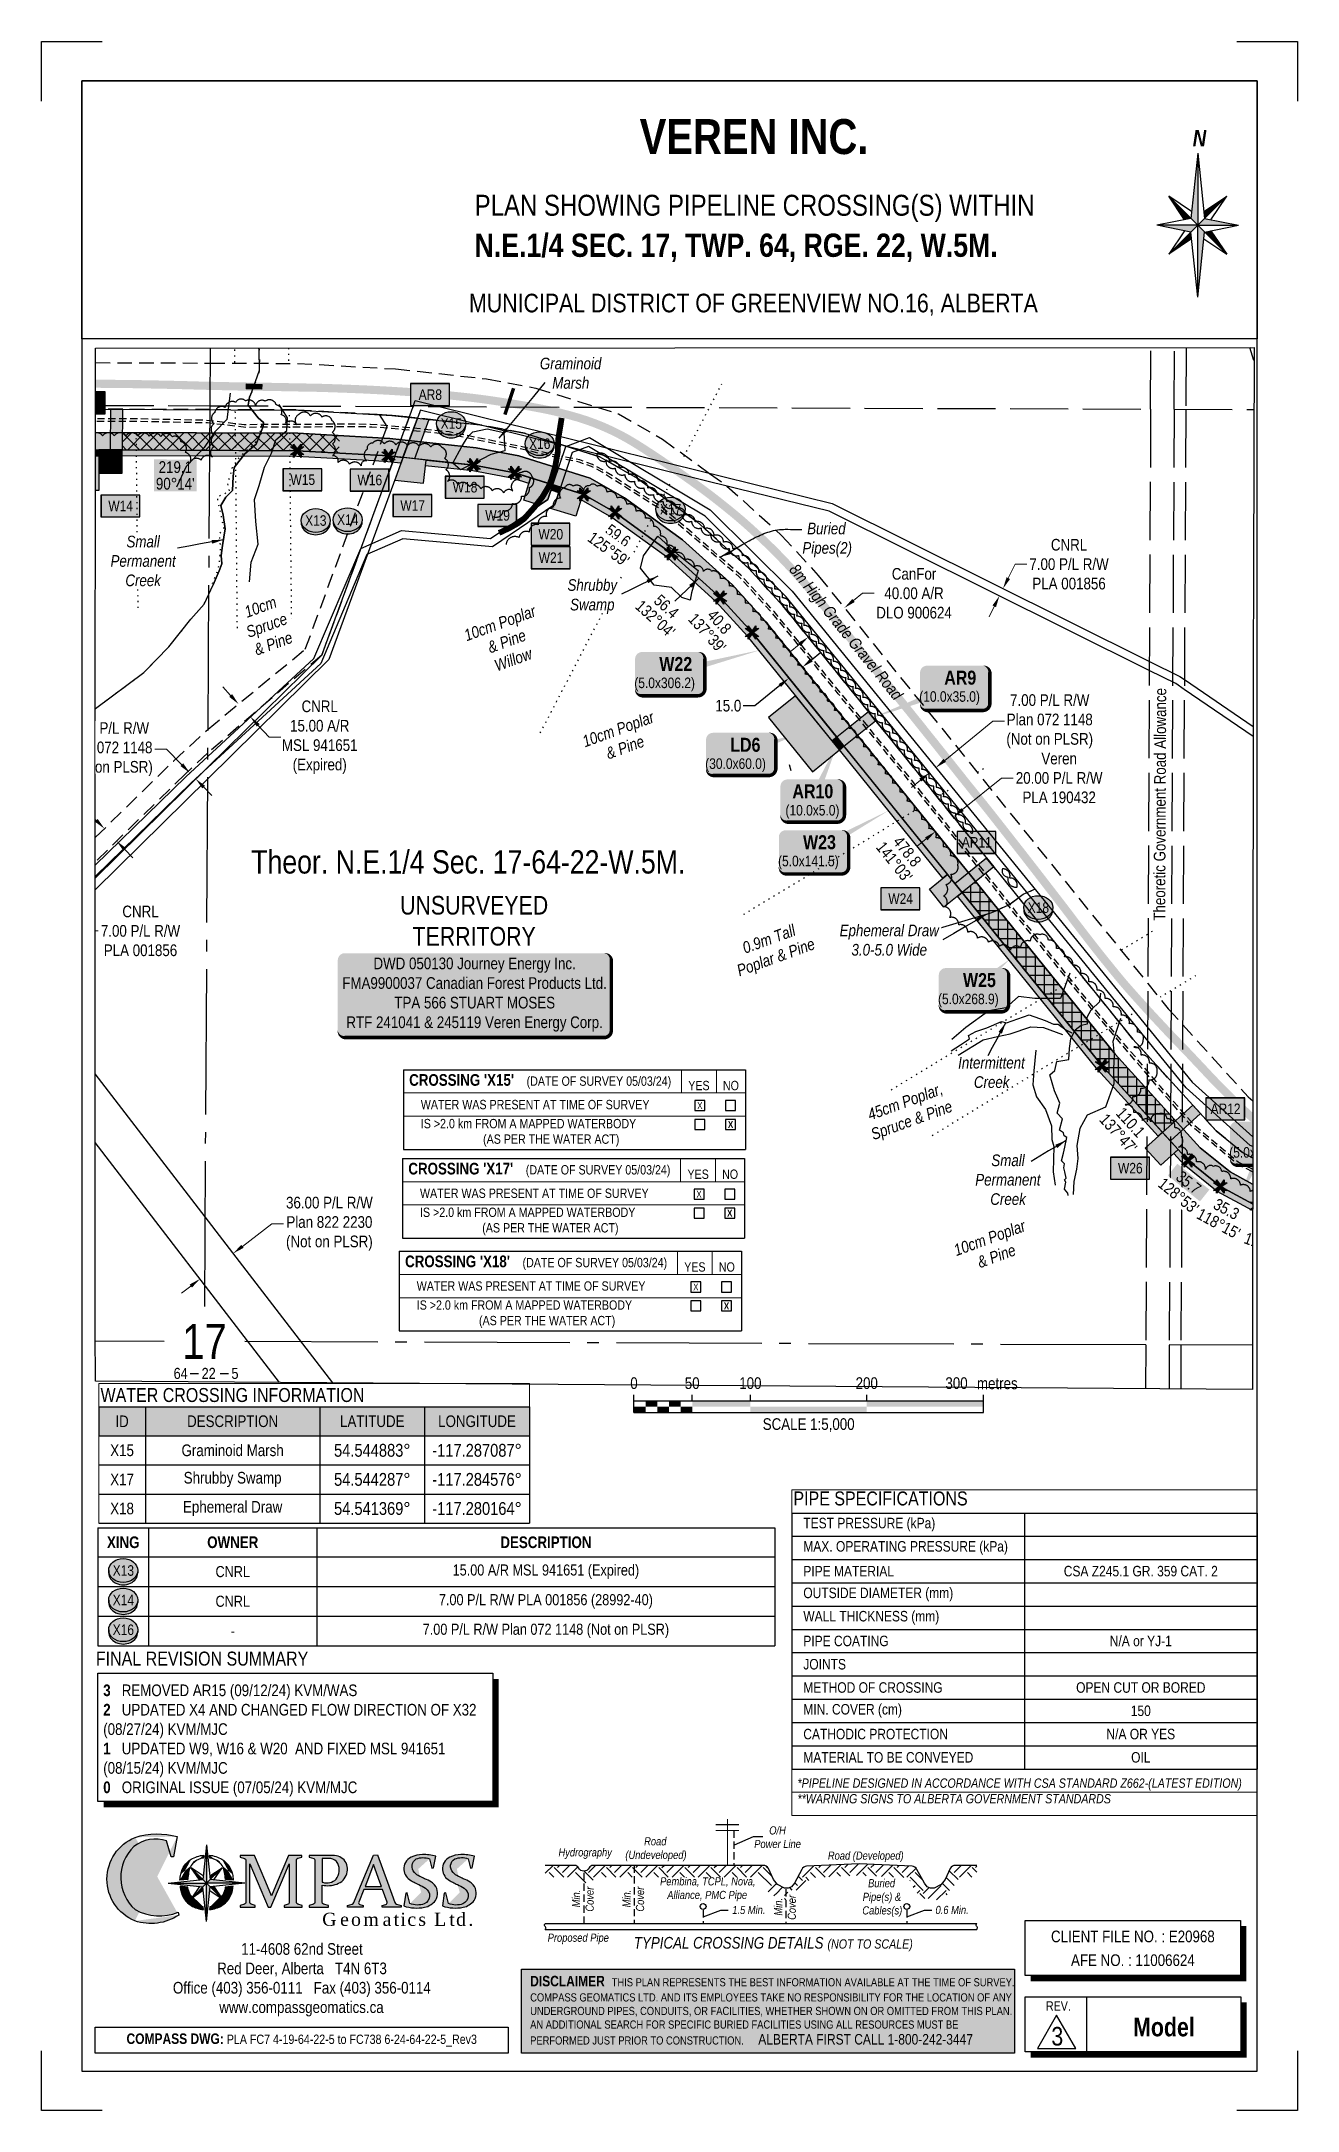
# Paper-space layout 'XING 5' of a CAD drawing. Extents: x -2321 to -1242, y 0 to 1778.
# The model-space entities are those that its viewports show. They can reach past a viewport. Long polylines and large blocks are cut down to what shows.
import ezdxf
from ezdxf.enums import TextEntityAlignment as Align

# ---------------------------------------------------------------- set-up
doc = ezdxf.new("R2010")
doc.units = 0
doc.header["$LTSCALE"] = 5
doc.header["$PDSIZE"] = 0.5
for name, pattern in [('0', [1, 1, 0]), ('foc-ACCESSROAD', [3.75, 2.5, -1.25]), ('foc-QUARTERLINE', [33, 25, -3, 2, -3]), ('foc-TIELINE', [1.875, 1.25, -0.625]), ('foc-TOPO', [1, 0.2, -0.8]), ('foc-TOPO-ephemeral', [6.25, 3.125, -0.625, 0.625, -0.625, 0.625, -0.625]), ('foc-UNSURVEYED', [12.5, 10, -2.5]), ('foc-WHEELTRACKS', [2, 0.4, -1.6]), ('UG_PIPE', [1.875, 1.25, -0.625])]:
    doc.linetypes.add(name, pattern=pattern)
doc.layers.get('Defpoints').update_dxf_attribs({"color": 9})
for name, color, linetype in [('10', 1, 'Continuous'), ('9', 3, 'Continuous'), ('AS-PIPE-UG', 44, 'UG_PIPE'), ('AS-PIPE-UG-T', 44, 'Continuous'), ('AS-ROADS', 254, 'Continuous'), ('C-RW', 13, 'Continuous'), ('C-SYMBOL', 7, 'Continuous'), ('CG-BORDER', 2, 'Continuous'), ('CG-LOGO', 7, 'Continuous'), ('CG-NORTH', 7, 'Continuous'), ('CG-NOTES', 7, 'Continuous'), ('F-AR', 190, 'foc-ACCESSROAD'), ('F-RW', 190, 'Continuous'), ('F-WS', 190, 'foc-ACCESSROAD'), ('L-2', 7, 'Continuous'), ('L-BD1', 253, 'Continuous'), ('L-MON', 1, 'Continuous'), ('L-ROAD-T', 7, 'Continuous'), ('L-SECLBL', 7, 'Continuous'), ('L-SECQ', 8, 'foc-QUARTERLINE'), ('L-UNS-T', 3, 'Continuous'), ('L-USEC', 7, 'foc-UNSURVEYED'), ('P-CROSSINGS', 250, 'Continuous'), ('P-PROPOSED', 10, 'Continuous'), ('P-PROPOSED-H', 21, 'Continuous'), ('P-TEMP-BLOCKS', 250, 'Continuous'), ('P-TEMP-BLUE-BORE-H', 131, 'Continuous'), ('P-TEMP-H', 41, 'Continuous'), ('P-TEMP-NO CUT-H', 104, 'Continuous'), ('P-TEMP_ACCESS ROAD', 46, 'Continuous'), ('P-TEMP_LOG DECK', 46, 'Continuous'), ('P-TEMP_WORKSPACE', 46, 'Continuous'), ('P-TXT', 4, 'Continuous'), ('P-WORKAREA', 113, 'Continuous'), ('P-WORKAREA-H', 111, 'Continuous'), ('S-1', 1, 'Continuous'), ('S-2', 2, 'Continuous'), ('T-BUSH', 110, '0'), ('T-BUSH-T', 110, 'Continuous'), ('T-DRAW', 143, 'foc-TOPO-ephemeral'), ('T-LOW-AREA', 48, 'foc-TOPO'), ('T-SLOPE', 48, 'Continuous'), ('T-TIE', 201, 'foc-TIELINE'), ('T-VEGETATION-CHANGE', 104, 'foc-TOPO'), ('T-WATER', 160, 'Continuous'), ('T-WATER-P3', 160, 'foc-WHEELTRACKS'), ('T-WATER-T', 170, 'Continuous'), ('WETLAND', 143, 'Continuous'), ('WETLAND-T', 146, 'Continuous')]:
    doc.layers.add(name, color=color, linetype=linetype)
for name, color, linetype, lineweight in [('AS-GENERAL', 48, 'Continuous', 18), ('C-AR-T', 13, 'Continuous', 9), ('F-AR-T', 190, 'Continuous', 9), ('F-RW-T', 190, 'Continuous', 9), ('T-TEXT', 48, 'Continuous', 18)]:
    doc.layers.add(name, color=color, linetype=linetype, lineweight=lineweight)
doc.styles.add('0', font='ARIALN.TTF')
doc.styles.add('100L', font='ARIALN.TTF', dxfattribs={"height": 11})
doc.styles.add('175L', font='ARIALN.TTF', dxfattribs={"height": 20})
doc.styles.add('80', font='ARIALN.TTF', dxfattribs={"height": 10})
doc.styles.add('80CG', font='ARIALN.TTF', dxfattribs={"height": 10})
doc.styles.add('80L', font='ARIALN.TTF', dxfattribs={"height": 10})
doc.styles.add('80LS', font='ARIALNI.TTF', dxfattribs={"height": 10})
doc.styles.add('BOLD', font='ARIALNB.TTF')
doc.styles.add('Crossing', font='ARIALN.TTF', dxfattribs={"height": 10})
doc.styles.add('foc-LtypeFont', font='ARIALN.TTF', dxfattribs={"height": 7.35})
doc.styles.add('MtXpl_Arial_Narrow', font='ARIALNI.TTF')
doc.styles.add('SIMPLEX', font='ARIALN.TTF')
doc.styles.get("Standard").update_dxf_attribs({"font": 'ARIALN.TTF'})
doc.linetypes.add('foc-TOPO-flowdirection-NOLINE', pattern='A,0,[">",foc-LtypeFont,S=0.3,R=0,X=0,Y=-0.945],-20,[">",foc-LtypeFont,S=0.3,R=0,X=0,Y=-0.945],0', length=20)
doc.dimstyles.new('Compass 5 000', dxfattribs={"dimscale": 5, "dimtxt": 9, "dimasz": 2, "dimexe": 0.2, "dimexo": 0.0625, "dimgap": 0.5, "dimtad": 0, "dimtih": 1, "dimtoh": 1, "dimzin": 0, "dimdsep": 46, "dimtxsty": '80CG', "dimcen": 0.1, "dimse1": 1, "dimse2": 1, "dimclrd": 256, "dimclrt": 256, "dimaunit": 1, "dimadec": 4, "dimazin": 0, "dimtfac": 0.06, "dimtofl": 0, "dimtmove": 0, "dimatfit": 1, "dimfxl": 0.2, "dimtolj": 1, "dimtzin": 0, "dimlwd": -1, "dimarcsym": 0})

psp = doc.layouts.new('XING 5')

# ---------------------------------------------------------------- texts
at = {"insert": (-2076.3, 1711.2), "char_height": 9, "attachment_point": 1, "style": '80L'}
psp.add_mtext_dynamic_manual_height_columns('\\pi269.16452;{\\fArial Narrow|b1|i0|c0|p34;\\H3.3333x;\\C14;VEREN INC.}\\P\\pi366.2952;\\P\\pi127.36546;{\\H2x;PLAN SHOWING PIPELINE CROSSING(S) WITHIN\\P\\pi365.97665;\\H0.11111x; \\P\\pi143.18233;\\fArial Narrow|b1|i0|c0|p34;\\H9.9999x;N.E.1/4 SEC. 17, TWP. 64, RGE. 22, W.5M.}\\P\\pi366.2952;\\P\\pi365.97665;{\\H0.22222x; \\P\\pi122.54015;\\H8.0001x;MUNICIPAL DISTRICT OF GREENVIEW NO.16, ALBERTA}', width=732.59, gutter_width=45, heights=[0], dxfattribs=at)
at = {"layer": 'CG-NOTES', "insert": (-2268.1, 269.8), "char_height": 10, "attachment_point": 7, "style": '80'}
psp.add_mtext_dynamic_manual_height_columns('{\\fArial Narrow|b1|i0|c0|p34;\\C14;3   }REMOVED AR15 (09/12/24) KVM/WAS {\\fArial Narrow|b1|i0|c0|p34;\\C14;\\P2   }UPDATED X4 AND CHANGED FLOW DIRECTION OF X32 (08/27/24) KVM/MJC {\\fArial Narrow|b1|i0|c0|p34;\\C14;\\P1   }UPDATED W9, W16 & W20  AND FIXED MSL 941651 (08/15/24) KVM/MJC{\\fArial Narrow|b1|i0|c0|p34;\\C14; \\P0}   ORIGINAL ISSUE (07/05/24) KVM/MJC ', width=331.161, gutter_width=45, heights=[0], dxfattribs=at)
at = {"layer": 'CG-NOTES', "attachment_point": 1, "style": '80'}
for s, insert, char_height, width in [('\\pi77.33221;11-4608 62nd Street\\P\\pi56.72512;Red Deer, Alberta   T4N 6T3\\P\\pi18.6726;Office (403) 356-0111   Fax (403) 356-0114\\P\\pi58.50547;www.compassgeomatics.ca', (-2226.9, 143.9), 10, 257.83), ('\\pi25.12575;{\\fArial Narrow|b1|i0|c0|p34;\\H1.125x;\\C14;COMPASS DWG:} PLA FC7 4-19-64-22-5 to FC738 6-24-64-22-5_Rev3', (-2273.2, 66.3), 8, 350.451)]:
    psp.add_mtext(s, dxfattribs=dict(at, insert=insert, char_height=char_height, width=width))

msp = doc.modelspace()

# ---------------------------------------------------------------- texts
at = {"layer": 'AS-PIPE-UG-T', "insert": (481711.978, 6044129.001), "char_height": 9.9948, "attachment_point": 1, "style": '80L'}
msp.add_mtext_dynamic_manual_height_columns('\\pi5.39988;{\\fArial Narrow|b0|i1|c0|p34;Buried \\P\\pi1.26833;Pipes(2)}', width=43.95439, gutter_width=50, heights=[0], dxfattribs=at)
at = {"layer": 'C-SYMBOL', "color": 3, "style": '175L'}
msp.add_text('Theor. N.E.1/4 Sec. 17-64-22-W.5M.', height=20, dxfattribs=at).set_placement((481426.167, 6043821.542), align=Align.BOTTOM_CENTER)
at = {"layer": 'L-BD1', "style": '80L'}
for s, rotation, p in [('59.6', 324.0146, (481554.833, 6044117.947)), ('56.4', 317.9319, (481596.448, 6044057.054)), ("132°04'", 317.9319, (481586.905, 6044046.481)), ("137°39'", 312.3507, (481631.452, 6044034.279)), ('40.8', 312.3507, (481641.978, 6044043.873)), ("141°03'", 308.9372, (481792.263, 6043837.598)), ('478.8', 308.9372, (481803.341, 6043846.549)), ("137°47'", 312.21, (481984.76, 6043604.203)), ('110.1', 312.21, (481995.309, 6043613.772)), ("110°16'", 339.7255, (482112.204, 6043508.001)), ('30.2', 339.7255, (482117.14, 6043521.361))]:
    msp.add_text(s, height=9.9947, rotation=rotation, dxfattribs=at).set_placement(p, align=Align.MIDDLE)
at = {"layer": 'L-UNS-T', "color": 3, "insert": (481431.206, 6043786.852), "char_height": 16, "attachment_point": 5, "style": '80L'}
msp.add_mtext_dynamic_manual_height_columns('UNSURVEYED TERRITORY', width=126.41479, gutter_width=47.5, heights=[0], dxfattribs=at)
at = {"layer": 'T-BUSH-T', "char_height": 9.99475, "attachment_point": 1, "rotation": 20, "style": '80LS'}
for s, width, insert in [('\\pi19.75017;10cm \\P\\pi15.21639;Spruce\\P\\pi16.53221;& Pine', 65.61214, (481214.125, 6044049.823)), ('\\pi2.5865;10cm Poplar \\P\\pi18.10018;& Pine\\P\\pi18.24335;Willow', 68.74807, (481418.97, 6044035.564)), ('\\pi2.5865;10cm Poplar \\P\\pi18.10018;& Pine', 68.74807, (481520.626, 6043944.435)), ('\\pi11.5496;0.9m Tall \\P\\pi0.34471;Poplar & Pine', 69.86183, (481649.778, 6043764.021)), ('\\pi2.5865;10cm Poplar \\P\\pi18.10018;& Pine', 68.74807, (481839.793, 6043507.286))]:
    msp.add_mtext_dynamic_manual_height_columns(s, width=width, gutter_width=50, heights=[0], dxfattribs=dict(at, insert=insert))
at = {"layer": 'T-TEXT', "insert": (481709.117, 6044094.711), "char_height": 9.99475, "attachment_point": 1, "rotation": 308.9404, "style": '80LS'}
msp.add_mtext_dynamic_manual_height_columns('8m High Grade Gravel Road', width=145.8379, gutter_width=50, heights=[0], dxfattribs=at)
at = {"layer": 'T-WATER-T', "char_height": 9.99475, "attachment_point": 1, "style": '80L'}
for s, insert in [('\\pi-0.31113;{\\fArial Narrow|b0|i1|c0|p34;Intermittent \\P\\pi13.22201;Creek}', (481847.428, 6043669.998)), ('\\pi14.12535;{\\fArial Narrow|b0|i1|c0|p34;Small \\P\\pi0.32632;Permanent\\P\\pi13.22201;Creek}', (481861.52, 6043586.12))]:
    msp.add_mtext_dynamic_manual_height_columns(s, width=56.55099, gutter_width=50, heights=[0], dxfattribs=dict(at, insert=insert))
at = {"layer": 'WETLAND-T', "insert": (481487.056, 6044270.767), "char_height": 9.9948, "attachment_point": 1, "style": '80L'}
msp.add_mtext_dynamic_manual_height_columns('\\pi0.63369;{\\fArial Narrow|b0|i1|c0|p34;Graminoid \\P\\pi11.27958;Marsh}', width=53.53212, gutter_width=50, heights=[0], dxfattribs=at)

# ---------------------------------------------------------------- blocks, each defined once
blk = doc.blocks.new('cg-north')
at = {"linetype": 'Continuous'}
for points in [[(-0.3, 62), (-6.2, 6), (-0.3, 0.1)], [(-25.2, 25), (-11.6, 4.9), (-6.2, 6)], [(24.6, 25), (5, 11.8), (5.6, 6)], [(-0.3, 0.1), (-35.5, 0.1), (-6.2, -5.8)], [(5.6, 6), (-0.3, 0.1), (34.9, 0.1)], [(5.6, -5.8), (-0.3, 0.1), (-0.3, -61.7)], [(-5.6, -11.5), (-6.2, -5.8), (-25.2, -24.8)], [(11, -4.7), (5.6, -5.8), (24.6, -24.8)]]:
    blk.add_hatch(color=14, dxfattribs=at).paths.add_polyline_path(points)
at = {"color": 14, "linetype": 'Continuous'}
for p, q in [((-0.3, 62), (-6.2, 6)), ((-0.3, 62), (-0.3, 0.1)), ((-0.3, 62), (5.6, 6)), ((-0.3, 0.1), (-25.2, 25)), ((-11.6, 4.9), (-25.2, 25)), ((-5.6, 11.8), (-25.2, 25)), ((-0.3, 0.1), (24.6, 25)), ((5, 11.8), (24.6, 25)), ((11, 4.9), (24.6, 25)), ((-6.2, 6), (-35.5, 0.1)), ((-0.3, 0.1), (-35.5, 0.1)), ((-6.2, -5.8), (-35.5, 0.1)), ((-0.3, 0.1), (-25.2, -24.8)), ((-0.3, 0.1), (24.6, -24.8)), ((-0.3, -61.7), (-0.3, 0.1)), ((-0.3, 0.1), (34.9, 0.1)), ((5.6, 6), (34.9, 0.1)), ((5.6, -5.8), (34.9, 0.1)), ((-11.6, -4.7), (-25.2, -24.8)), ((-5.6, -11.5), (-25.2, -24.8)), ((-0.3, -61.7), (-6.2, -5.8)), ((-0.3, -61.7), (5.6, -5.8)), ((5, -11.5), (24.6, -24.8)), ((10.9, -4.5), (11, -4.7)), ((11, -4.7), (24.6, -24.8))]:
    blk.add_line(p, q, dxfattribs=at)
at = {"color": 14, "linetype": 'Continuous', "insert": (-10.2, 82), "char_height": 14, "width": 22.782, "attachment_point": 1, "style": '80CG'}
blk.add_mtext('\\pi5.63716;{\\fArial Narrow|b1|i1|c0|p34;N}', dxfattribs=at)
blk = doc.blocks.new('*U173')
at = {"layer": 'Defpoints'}
for p, q in [((0, 1778), (52.2, 1778)), ((0, 1726.5), (0, 1778)), ((1027.2, 1778), (1079.5, 1778)), ((1079.5, 1778), (1079.5, 1726.5)), ((0, 0), (0, 51.5)), ((1079.5, 51.5), (1079.5, 0)), ((52.2, 0), (0, 0)), ((1079.5, 0), (1027.2, 0))]:
    blk.add_line(p, q, dxfattribs=at)
at = {"layer": 'S-1'}
for p, q in [((0, 1778), (0, 1778)), ((1079.5, 1778), (1079.5, 1778)), ((0, 0), (0, 0)), ((1079.5, 0), (1079.5, 0))]:
    blk.add_line(p, q, dxfattribs=at)
at = {"layer": 'S-2'}
blk.add_lwpolyline([(34.7, 34), (1044.7, 34), (1044.7, 1744), (34.7, 1744)], close=True, dxfattribs=at)
at = {"style": '80', "flags": 1}
blk.add_attdef('PAGENUMBER', (52.2, 51.5), '', height=10, rotation=90, dxfattribs=at)
blk = doc.blocks.new('c_logo')
h = blk.add_hatch(color=256)
edge = h.paths.add_edge_path()
edge.add_arc((-141.8, -18.9), 63, 74.1661, 107.5113, ccw=False)
edge.add_line((-124.6, 41.7), (-127.8, 24.4))
edge.add_line((-127.8, 24.4), (-129.9, 24.3))
edge.add_line((-129.9, 24.3), (-133.7, 38))
edge.add_arc((-143.5, 10.5), 29.1, 70.3832, 129.1598)
edge.add_arc((-136.2, 6.6), 36.9, 134.0613, 228.3206)
edge.add_arc((-139.8, 16.8), 43.2, 241.0325, 291.7344)
edge.add_line((-123.8, -23.3), (-123.3, -25.7))
edge.add_arc((-147.3, 10.4), 43.4, 251.5179, 303.5841, ccw=False)
edge.add_arc((-146.1, 5.2), 38.8, 112.1026, 247.4698, ccw=False)
h = blk.add_hatch(color=256)
edge = h.paths.add_edge_path()
edge.add_arc((-89, 1.8), 33.4, 166.6682, 175.6601, ccw=False)
edge.add_arc((-102.3, 5.6), 19.6, 121.6531, 168.6953, ccw=False)
edge.add_arc((-99.6, 0.9), 25, 95.0736, 121.1383, ccw=False)
edge.add_line((-101.8, 25.8), (-102.1, 23.3))
edge.add_arc((-99.9, 6.4), 17.1, 97.444, 127.0912)
edge.add_arc((-98.7, 8.4), 16.4, 134.7148, 171.0442)
edge.add_arc((-73.8, 3.2), 41.8, 169.3159, 177.5034)
edge.add_line((-115.5, 5), (-122.3, 4.3))
at = {"linetype": 'Continuous'}
for points in [[(-99.4, 34.7), (-102.5, 4.9), (-99.4, 1.7)], [(-99.4, 1.7), (-132.4, 1.7), (-102.5, -1.4)], [(-112.7, 15), (-105.6, 4.5), (-102.5, 4.9)], [(-96.3, 4.9), (-99.4, 1.7), (-66.4, 1.7)], [(-96.3, -1.4), (-99.4, 1.7), (-99.4, -31.3)], [(-86.1, 15), (-96.6, 7.9), (-96.3, 4.9)], [(-102.2, -4.5), (-102.5, -1.4), (-112.7, -11.6)], [(-93.2, -1.1), (-96.3, -1.4), (-86.1, -11.6)]]:
    blk.add_hatch(color=14, dxfattribs=at).paths.add_polyline_path(points)
h = blk.add_hatch(color=256)
edge = h.paths.add_edge_path()
edge.add_arc((-99.1, 0.9), 25, 58.8617, 85.0803, ccw=False)
edge.add_arc((-96.4, 5.6), 19.6, 11.3047, 58.3469, ccw=False)
edge.add_arc((-109.7, 1.8), 33.4, 4.3278, 13.3318, ccw=False)
edge.add_line((-76.4, 4.3), (-83.2, 5))
edge.add_arc((-124.9, 3.2), 41.8, 2.487, 10.6841)
edge.add_arc((-100.1, 8.4), 16.4, 8.9558, 45.2852)
edge.add_arc((-98.8, 6.4), 17.1, 52.9088, 82.7833)
edge.add_line((-96.7, 23.3), (-97, 25.8))
h = blk.add_hatch(color=256)
edge = h.paths.add_edge_path()
edge.add_line((-48.6, 2.5), (-58.3, 25.6))
edge.add_line((-58.3, 25.6), (-70.6, 25.6))
edge.add_line((-70.6, 25.6), (-70.6, 24.2))
edge.add_line((-70.6, 24.2), (-66.8, 23))
edge.add_arc((-67.2, 21.6), 1.5, 0, 72.6157, ccw=False)
edge.add_line((-65.7, 21.6), (-65.7, 2.5))
edge.add_line((-65.7, 2.5), (-65.7, -14.9))
edge.add_arc((-67.2, -14.9), 1.5, -73.424, 0, ccw=False)
edge.add_line((-66.8, -16.3), (-70.5, -17.4))
edge.add_line((-70.5, -17.4), (-70.5, -18.9))
edge.add_line((-70.5, -18.9), (-57.6, -18.9))
edge.add_line((-57.6, -18.9), (-57.6, -17.5))
edge.add_line((-57.6, -17.5), (-61.1, -16.4))
edge.add_arc((-60.6, -15), 1.5, 180, 252.4646, ccw=False)
edge.add_line((-62.1, -15), (-62.1, 2.5))
edge.add_line((-62.1, 2.5), (-62.1, 18.4))
edge.add_line((-62.1, 18.4), (-46.4, -18.9))
edge.add_line((-46.4, -18.9), (-44.1, -18.9))
edge.add_line((-44.1, -18.9), (-35, 2.5))
edge.add_line((-35, 2.5), (-28.3, 18.3))
edge.add_line((-28.3, 18.3), (-28.3, 2.5))
edge.add_line((-28.3, 2.5), (-28.3, -15))
edge.add_arc((-29.8, -15), 1.5, -73.424, 0, ccw=False)
edge.add_line((-29.4, -16.4), (-32.7, -17.4))
edge.add_line((-32.7, -17.4), (-32.7, -18.9))
edge.add_line((-32.7, -18.9), (-17.3, -18.9))
edge.add_line((-17.3, -18.9), (-17.3, -17.5))
edge.add_line((-17.3, -17.5), (-21, -16.3))
edge.add_arc((-20.5, -14.9), 1.5, 180, 252.4646, ccw=False)
edge.add_line((-22, -14.9), (-22, 2.5))
edge.add_line((-22, 2.5), (-22, 21.7))
edge.add_arc((-20.5, 21.7), 1.5, 107.3843, 180, ccw=False)
edge.add_line((-21, 23.1), (-17.4, 24.2))
edge.add_line((-17.4, 24.2), (-17.4, 25.6))
edge.add_line((-17.4, 25.6), (-29.1, 25.6))
edge.add_line((-29.1, 25.6), (-38.8, 2.5))
edge.add_line((-38.8, 2.5), (-43.7, -9.1))
edge.add_line((-43.7, -9.1), (-48.6, 2.5))
h = blk.add_hatch(color=256)
h.paths.add_polyline_path([(7.6, 25.6), (-11.1, 25.6), (-11.1, 24.2), (-7.3, 23, -0.326805), (-6.3, 21.6), (-6.3, -14.9, -0.331803), (-7.4, -16.3), (-11.1, -17.4), (-11.1, -18.9), (5.3, -18.9), (5.3, -17.5), (1, -16.2, -0.327162), (0, -14.7), (0, 0, 0.135693), (12.6, 1, 0.518306), (18.8, 21.8, 0.201798)])
h.paths.add_polyline_path([(0, 22.9, -0.05909), (7.3, 22.8, -0.236459), (13.3, 18.7, -0.297964), (11.9, 5.1, -0.269959), (0.5, 2.5, -0.011455), (0, 2.6)], flags=16)
h = blk.add_hatch(color=256)
h.paths.add_polyline_path([(47.4, 26.1), (44.1, 25.8), (34.4, 2.5), (27.1, -15, -0.225541), (25.7, -16.2), (21.8, -17.4), (21.8, -18.9), (34.7, -18.9), (35.3, -18.9), (35.3, -17.5), (32.4, -16.6, -0.43446), (31.4, -14.6), (35.8, -3.6), (51.8, -3.6), (55.7, -14.5, -0.430441), (54.7, -16.5), (51.5, -17.4), (51.5, -18.9), (67.8, -18.9), (67.8, -17.5), (63.9, -16.3, -0.232291), (62.4, -14.9), (56.1, 2.5)])
h.paths.add_polyline_path([(44.1, 17.7), (49.6, 2.5), (50.9, -1.1), (36.8, -1.1), (38.2, 2.5)], flags=16)
h = blk.add_hatch(color=256)
edge = h.paths.add_edge_path()
edge.add_arc((103.3, 50.8), 54.1, 243.1997, 248.1345)
edge.add_arc((69.9, -30.2), 33.5, 55.7647, 66.7239, ccw=False)
edge.add_arc((84.5, -9), 7.7, -65.6478, 57.1428, ccw=False)
edge.add_arc((81.8, 0.7), 17.7, 248.3428, 289.4425, ccw=False)
edge.add_line((75.3, -15.8), (73.1, -6.7))
edge.add_line((73.1, -6.7), (71.7, -6.9))
edge.add_line((71.7, -6.9), (70.1, -17.8))
edge.add_arc((81.2, 14.2), 33.9, 250.8905, 281.4155)
edge.add_arc((84.6, -3.1), 16.2, 281.7683, 321.9948)
edge.add_arc((87.3, -7), 11.8, 328.8789, 398.35)
edge.add_arc((79.7, -17.6), 24.7, 46.7096, 54.4302)
edge.add_arc((79.7, -17.6), 24.7, 54.4302, 70.3091)
edge.add_arc((139.4, 119.6), 125, 243.6166, 245.7228, ccw=False)
edge.add_arc((89.5, 20.6), 14.2, 223.2297, 246.3738, ccw=False)
edge.add_arc((84.7, 16.1), 7.62, 121.2723, 223.353, ccw=False)
edge.add_arc((86.6, 7.5), 16.2, 69.6826, 111.1397, ccw=False)
edge.add_line((92.2, 22.7), (94.3, 14.7))
edge.add_line((94.3, 14.7), (95.6, 14.9))
edge.add_line((95.6, 14.9), (97.6, 24.9))
edge.add_arc((87.2, -14.4), 40.7, 75.2956, 91.6843)
edge.add_arc((86, 5.6), 20.7, 89.7518, 117.221)
edge.add_arc((80.5, 14.4), 10.4, 112.8657, 186.9967)
edge.add_arc((81.9, 14.2), 11.8, 185.0082, 240.0685)
edge.add_arc((103.3, 50.8), 54.1, 239.829, 243.1997)
h = blk.add_hatch(color=256)
edge = h.paths.add_edge_path()
edge.add_arc((136.5, 50.8), 54.1, 243.1997, 248.1345)
edge.add_arc((103.1, -30.2), 33.5, 55.7647, 66.7239, ccw=False)
edge.add_arc((117.7, -9), 7.7, -65.6478, 57.1428, ccw=False)
edge.add_arc((115, 0.7), 17.7, 248.3428, 289.4425, ccw=False)
edge.add_line((108.5, -15.8), (106.3, -6.7))
edge.add_line((106.3, -6.7), (104.8, -6.9))
edge.add_line((104.8, -6.9), (103.3, -17.8))
edge.add_arc((114.4, 14.2), 33.9, 250.8905, 281.4155)
edge.add_arc((117.8, -3.1), 16.2, 281.7683, 321.9948)
edge.add_arc((120.5, -7), 11.8, 328.8789, 398.35)
edge.add_arc((112.8, -17.6), 24.7, 46.7096, 54.4302)
edge.add_arc((112.8, -17.6), 24.7, 54.4302, 70.3091)
edge.add_arc((172.5, 119.6), 125, 243.6166, 245.7228, ccw=False)
edge.add_arc((122.7, 20.6), 14.2, 223.2297, 246.3738, ccw=False)
edge.add_arc((117.9, 16.1), 7.62, 121.2723, 223.353, ccw=False)
edge.add_arc((119.8, 7.5), 16.2, 69.6826, 111.1397, ccw=False)
edge.add_line((125.4, 22.7), (127.5, 14.7))
edge.add_line((127.5, 14.7), (128.8, 14.9))
edge.add_line((128.8, 14.9), (130.8, 24.9))
edge.add_arc((120.4, -14.4), 40.7, 75.2956, 91.6843)
edge.add_arc((119.2, 5.6), 20.7, 89.7518, 117.221)
edge.add_arc((113.7, 14.4), 10.4, 112.8657, 186.9967)
edge.add_arc((115.1, 14.2), 11.8, 185.0082, 240.0685)
edge.add_arc((136.5, 50.8), 54.1, 239.829, 243.1997)
h = blk.add_hatch(color=256)
edge = h.paths.add_edge_path()
edge.add_arc((-89, 3), 33.4, 186.7164, 193.3318)
edge.add_arc((-102.3, -0.8), 19.6, 191.3047, 238.3469)
edge.add_arc((-99.6, 3.9), 25, 238.8617, 264.5936)
edge.add_line((-102, -21), (-102.2, -18.5))
edge.add_arc((-99.9, -1.6), 17.1, 232.9088, 262.0641, ccw=False)
edge.add_arc((-98.7, -3.6), 16.4, 188.9558, 225.2852, ccw=False)
edge.add_arc((-73.8, 1.6), 41.8, 184.3813, 190.6841, ccw=False)
edge.add_line((-115.5, -1.6), (-122.2, -0.9))
h = blk.add_hatch(color=256)
edge = h.paths.add_edge_path()
edge.add_arc((-124.9, 1.6), 41.8, 349.3159, 355.6284, ccw=False)
edge.add_arc((-100.1, -3.6), 16.4, 314.7148, 351.0442, ccw=False)
edge.add_arc((-98.8, -1.6), 17.1, 277.7082, 307.0912, ccw=False)
edge.add_line((-96.5, -18.5), (-96.8, -21))
edge.add_arc((-99.1, 3.9), 25, 275.2524, 301.1383)
edge.add_arc((-96.4, -0.8), 19.6, 301.6531, 348.6953)
edge.add_arc((-109.7, 3), 33.4, 346.6682, 353.2958)
edge.add_line((-76.6, -0.9), (-83.3, -1.6))
at = {"color": 14, "linetype": 'Continuous'}
for p, q in [((-99.4, 34.7), (-102.5, 4.9)), ((-99.4, 34.7), (-99.4, 1.7)), ((-99.4, 34.7), (-96.3, 4.9)), ((-132.4, 1.7), (-102.5, 4.9)), ((-132.4, 1.7), (-102.5, -1.4)), ((-132.4, 1.7), (-99.4, 1.7)), ((-99.4, 1.7), (-112.7, 15)), ((-105.6, 4.5), (-112.7, 15)), ((-102.2, 7.9), (-112.7, 15)), ((-99.4, 1.7), (-112.7, -11.6)), ((-99.4, 1.7), (-86.1, 15)), ((-66.4, 1.7), (-99.4, 1.7)), ((-99.4, 1.7), (-86.1, -11.6)), ((-99.4, -31.3), (-99.4, 1.7)), ((-96.6, 7.9), (-86.1, 15)), ((-66.4, 1.7), (-96.3, 4.9)), ((-66.4, 1.7), (-96.3, -1.4)), ((-93.2, 4.5), (-86.1, 15)), ((-105.6, -1.1), (-112.7, -11.6)), ((-102.2, -4.5), (-112.7, -11.6)), ((-99.4, -31.3), (-102.5, -1.4)), ((-99.4, -31.3), (-96.3, -1.4)), ((-96.6, -4.5), (-86.1, -11.6)), ((-93.2, -1.1), (-86.1, -11.6))]:
    blk.add_line(p, q, dxfattribs=at)
at = {"flags": 128}
for points in [[(-160.8, 41.1, -0.146532), (-124.6, 41.7), (-127.8, 24.4), (-129.9, 24.3), (-133.7, 38, 0.262236), (-161.9, 33.1, 0.436158), (-160.8, -21, 0.22491), (-123.8, -23.3), (-123.3, -25.7, -0.231173), (-161, -30.7, -0.670499)], [(-122.3, 4.3, -0.039254), (-121.5, 9.5, -0.208192), (-112.6, 22.3, -0.114221), (-101.8, 25.8), (-102.1, 23.3, 0.130087), (-110.2, 20, 0.159858), (-114.8, 10.9, 0.03574), (-115.5, 5)], [(-97, 25.8, -0.114902), (-86.2, 22.3, -0.208192), (-77.2, 9.5, -0.039307), (-76.4, 4.3), (-83.2, 5, 0.035782), (-83.9, 10.9, 0.159858), (-88.5, 20, 0.131095), (-96.7, 23.3)], [(-48.6, 2.5), (-58.3, 25.6), (-70.6, 25.6), (-70.6, 24.2), (-66.8, 23, -0.327892), (-65.7, 21.6), (-65.7, 2.5), (-65.7, -14.9, -0.331803), (-66.8, -16.3), (-70.5, -17.4), (-70.5, -18.9), (-57.6, -18.9), (-57.6, -17.5), (-61.1, -16.4, -0.327162), (-62.1, -15), (-62.1, 2.5), (-62.1, 18.4), (-46.4, -18.9), (-44.1, -18.9), (-35, 2.5), (-28.3, 18.3), (-28.3, 2.5), (-28.3, -15, -0.331803), (-29.4, -16.4), (-32.7, -17.4), (-32.7, -18.9), (-17.3, -18.9), (-17.3, -17.5), (-21, -16.3, -0.327162), (-22, -14.9), (-22, 2.5), (-22, 21.7, -0.327892), (-21, 23.1), (-17.4, 24.2), (-17.4, 25.6), (-29.1, 25.6), (-38.8, 2.5), (-43.7, -9.1)], [(78.9, 2.5, 0.021535), (83.1, 0.5, -0.047855), (88.7, -2.5, -0.593701), (87.7, -16, -0.181278), (75.3, -15.8), (73.1, -6.7), (71.7, -6.9), (70.1, -17.8, 0.133984), (87.9, -19, 0.177346), (97.4, -13.1, 0.312763), (96.6, 0.4, 0.0337), (94, 2.5, 0.069396), (88, 5.6, -0.00919), (83.8, 7.6, -0.10133), (79.2, 10.9, -0.477408), (80.8, 22.6, -0.18289), (92.2, 22.7), (94.3, 14.7), (95.6, 14.9), (97.6, 24.9, 0.071631), (86.1, 26.3, 0.120434), (76.5, 24, 0.335231), (70.2, 13.1, 0.244978), (76.1, 4, 0.014709)], [(112.1, 2.5, 0.021535), (116.3, 0.5, -0.047855), (121.9, -2.5, -0.593701), (120.9, -16, -0.181278), (108.5, -15.8), (106.3, -6.7), (104.8, -6.9), (103.3, -17.8, 0.133984), (121.1, -19, 0.177346), (130.6, -13.1, 0.312763), (129.8, 0.4, 0.0337), (127.2, 2.5, 0.069396), (121.2, 5.6, -0.00919), (117, 7.6, -0.10133), (112.4, 10.9, -0.477408), (113.9, 22.6, -0.18289), (125.4, 22.7), (127.5, 14.7), (128.8, 14.9), (130.8, 24.9, 0.071631), (119.2, 26.3, 0.120434), (109.7, 24, 0.335231), (103.4, 13.1, 0.244978), (109.3, 4, 0.014709)], [(-122.2, -0.9, 0.028873), (-121.5, -4.7, 0.208192), (-112.6, -17.5, 0.11275), (-102, -21), (-102.2, -18.5, -0.127905), (-110.2, -15.2, -0.159858), (-114.8, -6.1, -0.027508), (-115.5, -1.6)], [(-83.3, -1.6, -0.02755), (-83.9, -6.1, -0.159858), (-88.5, -15.2, -0.128915), (-96.5, -18.5), (-96.8, -21, 0.113431), (-86.2, -17.5, 0.208192), (-77.2, -4.7, 0.028926), (-76.6, -0.9)]]:
    blk.add_lwpolyline(points, format="xyb", close=True, dxfattribs=at)
for points in [[(-11.1, -18.9), (5.3, -18.9), (5.3, -17.5), (1, -16.2, -0.327162), (0, -14.7), (0, 0, 0.135693), (12.6, 1, 0.518306), (18.8, 21.8, 0.201798), (7.6, 25.6), (-11.1, 25.6), (-11.1, 24.2), (-7.3, 23, -0.326805), (-6.3, 21.6), (-6.3, -14.9, -0.331803), (-7.4, -16.3), (-11.1, -17.4), (-11.1, -18.9), (1.8, -18.9)], [(0.5, 2.5, 0.269959), (11.9, 5.1, 0.297964), (13.3, 18.7, 0.236459), (7.3, 22.8, 0.05909), (0, 22.9), (0, 2.6, 0.011455), (0.5, 2.5, 0.011455)], [(34.7, -18.9), (21.8, -18.9), (21.8, -17.4), (25.7, -16.2, 0.225541), (27.1, -15), (34.4, 2.5), (44.1, 25.8), (47.4, 26.1), (56.1, 2.5), (62.4, -14.9, 0.232291), (63.9, -16.3), (67.8, -17.5), (67.8, -18.9), (51.5, -18.9), (51.5, -17.4), (54.7, -16.5, 0.430441), (55.7, -14.5), (51.8, -3.6), (35.8, -3.6), (31.4, -14.6, 0.43446), (32.4, -16.6), (35.3, -17.5), (35.3, -18.9), (21.8, -18.9)]]:
    blk.add_lwpolyline(points, format="xyb", dxfattribs=at)
blk.add_lwpolyline([(50.9, -1.1), (49.6, 2.5), (44.1, 17.7), (38.2, 2.5), (36.8, -1.1)], close=True, dxfattribs=at)
at = {"insert": (0, -23.7), "char_height": 11.25, "width": 132.416, "attachment_point": 1, "style": '80CG'}
blk.add_mtext('{\\fBook Antiqua|b0|i0|c0|p18;\\T1.25;Geomatics Ltd.}', dxfattribs=at)
blk = doc.blocks.new('*U174')
at = {"layer": 'CG-NOTES'}
h = blk.add_hatch(dxfattribs=at)
h.set_pattern_fill('EARTH', color=256, scale=2.5, angle=45)
h.set_pattern_definition([(45, (-342.701, 88.198), (2e-15, 22.45064), [15.875, -15.875]), (45, (-346.91, 92.408), (2e-15, 22.45064), [15.875, -15.875]), (45, (-351.12, 96.617), (2e-15, 22.45064), [15.875, -15.875]), (135, (-351.12, 99.424), (-22.45064, 2e-15), [15.875, -15.875]), (135, (-346.91, 103.633), (-22.45064, 2e-15), [15.875, -15.875]), (135, (-342.701, 107.843), (-22.45064, 2e-15), [15.875, -15.875])])
edge = h.paths.add_edge_path()
edge.add_line((15.1, 1.3), (15.1, 3.7))
edge.add_line((15.1, 3.7), (22.6, 3.7))
edge.add_line((22.6, 3.7), (22.6, -1.3))
edge.add_line((22.6, -1.3), (25.5, -1.3))
edge.add_line((25.5, -1.3), (25.5, 7.1))
edge.add_line((25.5, 7.1), (34.7, 7.1))
edge.add_line((34.7, 7.1), (34.7, 1.6))
edge.add_line((34.7, 1.6), (35.1, 1.8))
edge.add_line((35.1, 1.8), (39.6, 7.4))
edge.add_line((39.6, 7.4), (45, 17.7))
edge.add_line((45, 17.7), (87, 19.7))
edge.add_line((87, 19.7), (129, 17.7))
edge.add_line((129, 17.7), (134.5, 7.4))
edge.add_line((134.5, 7.4), (139, 1.8))
edge.add_line((139, 1.8), (146, -1.3))
edge.add_line((146, -1.3), (153.7, -1.3))
edge.add_line((153.7, -1.3), (164.1, 3.9))
edge.add_line((164.1, 3.9), (169.5, 11.1))
edge.add_line((169.5, 11.1), (172.9, 18.3))
edge.add_line((172.9, 18.3), (188, 18.3))
edge.add_line((188, 18.3), (188, 28.3))
edge.add_line((188, 28.3), (169.7, 28.3))
edge.add_arc((169.7, 23.3), 5, 90, 154.7868)
edge.add_line((165.2, 25.5), (160.9, 16.3))
edge.add_line((160.9, 16.3), (157.5, 11.8))
edge.add_line((157.5, 11.8), (151.3, 8.7))
edge.add_line((151.3, 8.7), (148.2, 8.7))
edge.add_line((148.2, 8.7), (145.3, 10))
edge.add_line((145.3, 10), (142.9, 12.9))
edge.add_line((142.9, 12.9), (136.5, 24.9))
edge.add_arc((132.1, 22.6), 5, 27.9925, 87.3009)
edge.add_line((132.3, 27.6), (87, 29.7))
edge.add_line((87, 29.7), (41.7, 27.6))
edge.add_arc((42, 22.6), 5, 92.6991, 152.0075)
edge.add_line((37.6, 24.9), (31.2, 12.9))
edge.add_line((31.2, 12.9), (28.8, 10))
edge.add_line((28.8, 10), (25.9, 8.7))
edge.add_line((25.9, 8.7), (22.7, 8.7))
edge.add_line((22.7, 8.7), (16.6, 11.8))
edge.add_line((16.6, 11.8), (13.2, 16.3))
edge.add_line((13.2, 16.3), (8.9, 25.5))
edge.add_arc((4.4, 23.3), 5, 25.2132, 90)
edge.add_line((4.4, 28.3), (-141.6, 28.3))
edge.add_arc((-141.6, 24.3), 4, 90, 153.6122)
edge.add_arc((-149.7, 28.3), 5, 206.3878, 333.6122, ccw=False)
edge.add_arc((-157.8, 24.3), 4, 26.3878, 90)
edge.add_line((-157.8, 28.3), (-182.8, 28.3))
edge.add_line((-182.8, 28.3), (-182.8, 18.3))
edge.add_line((-182.8, 18.3), (-160.9, 18.3))
edge.add_arc((-149.7, 28.3), 15, 221.8103, 318.1897)
edge.add_line((-138.5, 18.3), (1.2, 18.3))
edge.add_line((1.2, 18.3), (4.6, 11.1))
edge.add_line((4.6, 11.1), (10, 3.9))
edge.add_line((10, 3.9), (15.1, 1.3))
at = {"flags": 128}
for points in [[(-183, -26.7, 0.098196), (-182.5, -25.8, 0.115025), (-182.5, -25, 0.189102), (-183, -24.2, -0.189102), (-183.5, -23.3, -0.115025), (-183.4, -22.5, -0.098196), (-183, -21.7)], [(188, -26.7, 0.098196), (188.4, -25.8, 0.115025), (188.5, -25, 0.189102), (188, -24.2, -0.189102), (187.5, -23.3, -0.115025), (187.5, -22.5, -0.098196), (188, -21.7)]]:
    blk.add_lwpolyline(points, format="xyb", dxfattribs=at)
at = {"layer": 'CG-NOTES', "const_width": 1, "flags": 128}
for points in [[(-36.3, 63.3), (-16.3, 63.3)], [(-36.3, 58.3), (-16.3, 58.3)], [(-26.3, 28.3), (-26.3, 68.3)]]:
    blk.add_lwpolyline(points, dxfattribs=at)
at = {"layer": 'CG-NOTES', "flags": 128}
for points in [[(-20.2, 46.1), (-3.9, 53.2), (4, 53.2)], [(-47.2, -16), (-32.1, -10.3), (-25.7, -10.3)], [(127.8, -16), (143, -10.3), (149.3, -10.3)], [(-183, -21.7), (188, -21.7)], [(-183, -26.7), (188, -26.7)]]:
    blk.add_lwpolyline(points, dxfattribs=at)
blk.add_lwpolyline([(188, 28.3), (169.7, 28.3, 0.290464), (165.2, 25.5), (160.9, 16.3), (157.5, 11.8), (151.3, 8.7), (148.2, 8.7), (145.3, 10), (142.9, 12.9), (136.5, 24.9, 0.264717), (132.3, 27.6), (87, 29.7), (41.7, 27.6, 0.264717), (37.6, 24.9), (31.2, 12.9), (28.8, 10), (25.9, 8.7), (22.7, 8.7), (16.6, 11.8), (13.2, 16.3), (8.9, 25.5, 0.290464), (4.4, 28.3), (-141.6, 28.3, 0.284915), (-145.2, 26.1, -0.620174), (-154.2, 26.1, 0.284915), (-157.8, 28.3), (-182.8, 28.3)], format="xyb", dxfattribs=at)
at = {"layer": 'CG-NOTES'}
for centre in [(-47.2, -7), (127.8, -7)]:
    blk.add_circle(centre, 2.5, dxfattribs=at)
at = {"layer": 'T-TIE'}
for p, q in [((-20.8, 58.3), (-20.8, 28.3)), ((-149.8, 22), (-149.8, -21.7)), ((-106.5, 28.3), (-106.5, -21.7)), ((23.9, 7.9), (23.9, -21.7)), ((-47.2, -10.3), (-47.2, -21.7)), ((127.8, -10.3), (127.8, -21.7))]:
    blk.add_line(p, q, dxfattribs=at)
at = {"layer": 'CG-NOTES', "attachment_point": 1}
for s, width, gutter_width, insert, char_height, style in [('\\pi13.10151;{\\fArial Narrow|b0|i1|c0|p34;O/H\\P\\pi0.22838;Power Line}', 39.983, 47.5, (-3.5, 61.9), 7, '80'), ('\\pi0.20212;{\\fArial Narrow|b0|i1|c0|p34;Hydrography}', 46.463, 47.5, (-171.7, 43), 7, '80'), ('\\pi16.51556;{\\fArial Narrow|b0|i1|c0|p34;Road\\P\\pi0.37402;(Undeveloped)}', 52.202, 47.5, (-114.4, 52.5), 7, '80'), ('\\pi8.62598;{\\fArial Narrow|b0|i1|c0|p34;Road (Developed)}', 81.474, 47.5, (51.4, 40.2), 7, '80'), ('\\pi0.22838;{\\fArial Narrow|b0|i1|c0|p34;Pembina, TCPL, Nova,\\P\\pi6.41665;Alliance, PMC Pipe}', 81.267, 47.5, (-84.4, 18.1), 7, '80'), ('\\pi8.66471;{\\fArial Narrow|b0|i1|c0|p34;Buried \\P\\pi4.04261;Pipe(s) &\\P\\pi3.71553;Cables(s)}', 40.55, 47.5, (85.9, 16.5), 7, '80'), ('\\pi0.62947;{\\fArial Narrow|b0|i1|c0|p34;1.5 Min.}', 27.803, 47.5, (-22.8, -6.5), 7, '80'), ('\\pi0.31911;{\\fArial Narrow|b0|i1|c0|p34;0.6 Min.}', 27.803, 47.5, (152.2, -6.5), 7, '80'), ('\\pi0.22838;{\\fArial Narrow|b0|i1|c0|p34;Proposed Pipe}', 52.475, 47.5, (-181, -30.3), 7, '80'), ('\\pi1.9472;{\\fArial Narrow|b0|i1|c0|p34;\\H0.90909x;TYPICAL CROSSING DETAILS\\H1.1x; \\H0.72727x;(NOT TO SCALE)}', 241.785, 55, (-108.7, -33.2), 11, '100L')]:
    blk.add_mtext_dynamic_manual_height_columns(s, width=width, gutter_width=gutter_width, heights=[0], dxfattribs=dict(at, insert=insert, char_height=char_height, style=style))
at = {"layer": 'CG-NOTES', "char_height": 7, "attachment_point": 1, "rotation": 90, "style": '80'}
for insert in [(-159.9, -11.8), (-116.6, -11.8), (13.8, -18.9)]:
    blk.add_mtext_dynamic_manual_height_columns('\\pi4.09366;{\\fArial Narrow|b0|i1|c0|p34;Min.\\P\\pi0.39789;Cover}', width=22.154, gutter_width=47.5, heights=[0], dxfattribs=dict(at, insert=insert))
blk = doc.blocks.new('xing')
h = blk.add_hatch(color=50)
h.dxf.hatch_style = 1
edge = h.paths.add_edge_path()
edge.add_ellipse((-0.5, 0.4), major_axis=(-12.5, 0), ratio=0.816297, start_angle=0, end_angle=360)
h = blk.add_hatch(color=250)
h.dxf.hatch_style = 1
edge = h.paths.add_edge_path()
edge.add_ellipse((-0.5, -1.7), major_axis=(-12.5, 0), ratio=0.816297, start_angle=0, end_angle=180)
edge.add_line((12, -1.7), (12, 0.4))
edge.add_ellipse((-0.5, 0.4), major_axis=(-12.5, 0), ratio=0.816297, start_angle=0, end_angle=180, ccw=False)
edge.add_line((-13, 0.4), (-13, -1.7))
at = {"color": 250}
blk.add_ellipse((-0.5, 0.4), major_axis=(-12.5, 0), ratio=0.816297, dxfattribs=at)
blk.add_ellipse((-0.5, -1.7), major_axis=(-12.5, 0), ratio=0.816297, start_param=0, end_param=3.141593, dxfattribs=at)
at = {"layer": 'P-CROSSINGS'}
for p, q in [((-13, 0.4), (-13, -1.7)), ((12, 0.4), (12, -1.7))]:
    blk.add_line(p, q, dxfattribs=at)
at = {"color": 250, "style": 'Crossing'}
blk.add_attdef('CROSSING', text='', height=9, dxfattribs=at).set_placement((-0.4, 0.4), align=Align.MIDDLE_CENTER)
blk = doc.blocks.new('*T193')
at = {"layer": 'CG-NOTES', "color": 0, "lineweight": -2, "transparency": 16777216}
for p, q in [((0, 0), (581.7, 0)), ((0, 0), (0, -101.4)), ((0, -75.9), (43.6, -75.9)), ((0, -101.4), (43.6, -101.4))]:
    blk.add_line(p, q, dxfattribs=at)
at = {"layer": 'CG-NOTES', "color": 0, "linetype": 'ByBlock', "lineweight": -2, "transparency": 16777216}
for p, q in [((43.6, 0), (43.6, -101.4)), ((188.2, 0), (188.2, -101.4)), ((581.7, 0), (581.7, -101.4)), ((0, -25), (581.7, -25)), ((0, -50.5), (581.7, -50.5)), ((43.6, -75.9), (581.7, -75.9)), ((43.6, -101.4), (581.7, -101.4))]:
    blk.add_line(p, q, dxfattribs=at)
at = {"layer": 'CG-NOTES', "color": 0, "linetype": 'Continuous', "transparency": 16777216}
for p, values in [((22.3, -37.1), {'CROSSING': 'X13'}), ((22.3, -62.5), {'CROSSING': 'X14'}), ((22.3, -88), {'CROSSING': 'X16'})]:
    blk.add_blockref('xing', p, dxfattribs=at).add_auto_attribs(values)
at = {"layer": 'CG-NOTES', "color": 0, "linetype": 'Continuous', "transparency": 16777216, "attachment_point": 5}
for s, insert, char_height, width in [('{\\fArial Narrow|b1|i0|c0|p34;XING}', (21.8, -12.5), 10, 40.591), ('{\\fArial Narrow|b1|i0|c0|p34;OWNER}', (115.9, -12.5), 10, 141.63), ('{\\fArial Narrow|b1|i0|c0|p34;DESCRIPTION}', (385, -12.5), 10, 390.528), ('CNRL', (115.9, -37.7), 9.5, 141.63), ('15.00 A/R MSL 941651 (Expired)', (385, -37.7), 9.5, 390.528), ('CNRL', (115.9, -63.2), 9.5, 141.63), ('7.00 P/L R/W PLA 001856 (28992-40)', (385, -63.2), 9.5, 390.528), ('7.00 P/L R/W Plan 072 1148 (Not on PLSR)', (385, -88.6), 9.5, 390.528), ('-', (115.9, -88.6), 9.5, 141.63)]:
    blk.add_mtext(s, dxfattribs=dict(at, insert=insert, char_height=char_height, width=width))
blk = doc.blocks.new('*T194')
at = {"layer": 'CG-NOTES', "color": 0, "lineweight": -2, "transparency": 16777216}
for p, q in [((0, -20), (200, -20)), ((0, -20), (0, -240)), ((200, -20), (200, -240)), ((400, -20), (400, -240)), ((0, -40), (400, -40)), ((0, -60), (400, -60)), ((0, -80), (400, -80)), ((0, -100), (400, -100)), ((0, -120), (400, -120)), ((0, -140), (400, -140)), ((0, -160), (400, -160)), ((0, -180), (400, -180)), ((0, -200), (400, -200)), ((0, -220), (400, -220)), ((0, -240), (400, -240))]:
    blk.add_line(p, q, dxfattribs=at)
at = {"layer": 'CG-NOTES', "color": 0, "linetype": 'ByBlock', "lineweight": -2, "transparency": 16777216}
blk.add_line((200, -20), (400, -20), dxfattribs=at)
at = {"layer": 'Defpoints', "color": 8, "linetype": 'ByBlock', "lineweight": 0, "transparency": 16777216}
for p, q in [((0, 0), (400, 0)), ((0, 0), (0, -20)), ((400, 0), (400, -20)), ((0, -240), (0, -280)), ((400, -240), (400, -280)), ((0, -260), (400, -260)), ((0, -280), (400, -280))]:
    blk.add_line(p, q, dxfattribs=at)
at = {"layer": 'CG-NOTES', "color": 0, "transparency": 16777216}
for s, insert, char_height, width, attachment_point in [('{\\C14;PIPE SPECIFICATIONS}', (1.5, -1.5), 12, 397, 1), ('TEST PRESSURE (kPa)', (10, -30), 9, 180, 4), ('MAX. OPERATING PRESSURE (kPa)', (10, -50), 9, 180, 4), ('PIPE MATERIAL', (10, -70), 9, 180, 4), ('OUTSIDE DIAMETER (mm)', (10, -90), 9, 180, 4), ('WALL THICKNESS (mm)', (10, -110), 9, 180, 4), ('PIPE COATING', (10, -130), 9, 180, 4), ('JOINTS', (10, -150), 9, 180, 4), ('METHOD OF CROSSING', (10, -170), 9, 180, 4), ('MIN. COVER (cm)', (10, -190), 9, 180, 4), ('CATHODIC PROTECTION', (10, -210), 9, 180, 4), ('MATERIAL TO BE CONVEYED', (10, -230), 9, 180, 4), ('{\\fArial Narrow|b0|i1|c0|p34;*PIPELINE DESIGNED IN ACCORDANCE WITH CSA STANDARD Z662-(LATEST EDITION)}', (5, -258.5), 8, 390, 7), ('{\\fArial Narrow|b0|i1|c0|p34;**WARNING SIGNS TO ALBERTA GOVERNMENT STANDARDS}', (5, -261.5), 8, 390, 1)]:
    blk.add_mtext(s, dxfattribs=dict(at, insert=insert, char_height=char_height, width=width, attachment_point=attachment_point))
at = {"layer": 'CG-NOTES', "color": 255, "transparency": 16777216, "char_height": 9, "width": 197, "attachment_point": 5}
for s, insert in [('CSA Z245.1 GR. 359 CAT. 2', (300, -70)), ('N/A or YJ-1', (300, -130)), ('OPEN CUT OR BORED', (300, -170)), ('150', (300, -190)), ('N/A OR YES', (300, -210)), ('OIL', (300, -230))]:
    blk.add_mtext(s, dxfattribs=dict(at, insert=insert))
blk = doc.blocks.new('*U396')
at = {"color": 0}
for p, q in [((-150, 0), (-150, 15)), ((-150, 10), (150.2, 10)), ((-150, 0), (150.2, 0)), ((-100, 10), (-100, 15)), ((-50, 10), (-50, 15)), ((50, 10), (50, 15)), ((150.2, 0), (150.2, 15))]:
    blk.add_line(p, q, dxfattribs=at)
for points in [[(-150, 5), (-140, 5), (-150, 0), (-140, 0)], [(-140, 10), (-130, 10), (-140, 5), (-130, 5)], [(-130, 5), (-120, 5), (-130, 0), (-120, 0)], [(-120, 10), (-110, 10), (-120, 5), (-110, 5)], [(-110, 5), (-100, 5), (-110, 0), (-100, 0)], [(-100, 10), (-50, 10), (-100, 5), (-50, 5)], [(-50, 5), (50, 5), (-50, 0), (50, 0)], [(50, 10), (150.2, 10), (50, 5), (150.2, 5)]]:
    blk.add_solid(points, dxfattribs=at)
at = {"color": 0, "style": '80'}
blk.add_text('metres', height=10, dxfattribs=at).set_placement((162.2, 20), align=Align.CENTER)
at = {"color": 0, "char_height": 10, "style": '80'}
for s, insert, attachment_point in [('0', (-150, 30.2), 2), ('50', (-100, 30.2), 2), ('100', (-50, 30.2), 2), ('200', (50, 30.2), 2), ('300', (136.7, 30.2), 3), ('SCALE 1:5,000', (0.1, -5), 2)]:
    blk.add_mtext(s, dxfattribs=dict(at, insert=insert, attachment_point=attachment_point))
blk = doc.blocks.new('FileNumbers')
at = {"layer": 'CG-NOTES', "flags": 128}
blk.add_lwpolyline([(0, -47.4), (0, 0), (185.1, 0), (185.1, -47.4)], close=True, dxfattribs=at)
at = {"layer": 'CG-NOTES', "const_width": 5, "flags": 128}
blk.add_lwpolyline([(187.6, -5), (187.6, -49.9), (5, -49.9)], dxfattribs=at)
at = {"layer": 'CG-NOTES', "char_height": 10, "attachment_point": 5, "style": '80'}
for s, width, insert in [('CLIENT FILE NO. : E20968', 184.776, (92.7, -13.9)), ('AFE NO. : 11006624', 184.866, (92.7, -34.3))]:
    blk.add_mtext_dynamic_manual_height_columns(s, width=width, gutter_width=45, heights=[0], dxfattribs=dict(at, insert=insert))
blk = doc.blocks.new('blk_rev_page')
blk.add_line((-56.6, 26), (-56.6, -21.3))
at = {"color": 5, "flags": 128}
blk.add_lwpolyline([(-82.4, 10.1), (-98.9, -18.5), (-65.9, -18.5)], close=True, dxfattribs=at)
at = {"layer": 'CG-NOTES', "flags": 128}
blk.add_lwpolyline([(-109.5, -21.3), (-109.5, 26), (75.9, 26), (75.9, -21.3)], close=True, dxfattribs=at)
at = {"layer": 'CG-NOTES', "const_width": 5, "flags": 128}
blk.add_lwpolyline([(78.4, 21), (78.4, -23.8), (-104.5, -23.8)], dxfattribs=at)
at = {"attachment_point": 1}
for s, width, insert, char_height, style in [('\\pi4.196;REV.', 28.288, (-95.7, 22), 8, '80L'), ('\\pi8.15194;{\\C14;3}', 24.893, (-95, 0), 16, '80')]:
    blk.add_mtext_dynamic_manual_height_columns(s, width=width, gutter_width=45, heights=[0], dxfattribs=dict(at, insert=insert, char_height=char_height, style=style))
at = {"layer": 'CG-NOTES', "linetype": 'Continuous', "insert": (9.9, -0.2), "char_height": 16, "attachment_point": 5, "style": '80CG'}
blk.add_mtext('{\\fArial Narrow|b1|i0|c0|p34;\\C14;Model}', dxfattribs=at)
blk = doc.blocks.new('DISCLAIMER2021')
at = {"layer": 'CG-NOTES'}
h = blk.add_hatch(color=254, dxfattribs=at)
h.dxf.hatch_style = 1
h.paths.add_polyline_path([(0, 0), (423.6, 0), (423.6, -72), (0, -72)])
blk.add_lwpolyline([(0, 0), (423.6, 0), (423.6, -72), (0, -72)], close=True, dxfattribs=at)
at = {"layer": 'CG-NOTES', "insert": (7.4, -5.7), "char_height": 7, "attachment_point": 1, "style": '80L'}
blk.add_mtext_dynamic_manual_height_columns('{\\fArial Narrow|b1|i0|c0|p34;\\H1.2857x;\\C7;DISCLAIMER\\fArial Narrow|b0|i0|c0|p34;\\H0.43212x;\\C256;    \\H1.7999x;\\C0;THIS PLAN REPRESENTS THE BEST INFORMATION AVAILABLE AT THE TIME OF SURVEY. COMPASS GEOMATICS LTD. AND ITS EMPLOYEES TAKE NO RESPONSIBILITY FOR THE LOCATION OF ANY UNDERGROUND PIPES, CONDUITS, OR FACILITIES, WHETHER SHOWN ON OR OMITTED FROM THIS PLAN. AN ADDITIONAL SEARCH FOR SPECIFIC BURIED FACILITIES USING ALL RESOURCES MUST BE PERFORMED JUST PRIOR TO CONSTRUCTION.\\fBook Antiqua|b0|i0|c0|p18;^I\\fArial Narrow|b0|i0|c0|p34;\\H1.2857x;\\C240;ALBERTA FIRST CALL 1-800-242-3447}', width=417.848, gutter_width=45, heights=[0], dxfattribs=at)
blk = doc.blocks.new('*T376')
at = {"layer": 'CG-NOTES', "color": 0, "linetype": 'ByBlock', "lineweight": -2, "transparency": 16777216}
for p, q in [((0, -20), (370, -20)), ((0, -20), (0, -45)), ((40, -20), (40, -45)), ((190, -20), (190, -45)), ((280, -20), (280, -45)), ((370, -20), (370, -45)), ((0, -45), (370, -45))]:
    blk.add_line(p, q, dxfattribs=at)
at = {"layer": 'CG-NOTES', "color": 254, "transparency": 16777216}
for points in [[(0, -20), (0, -45), (40, -20), (40, -45)], [(40, -20), (40, -45), (190, -20), (190, -45)], [(190, -20), (190, -45), (280, -20), (280, -45)], [(280, -20), (280, -45), (370, -20), (370, -45)]]:
    blk.add_solid(points, dxfattribs=at)
at = {"layer": 'Defpoints', "color": 8, "linetype": 'ByBlock', "lineweight": 0, "transparency": 16777216}
for p, q in [((0, 0), (370, 0)), ((0, 0), (0, -20)), ((370, 0), (370, -20))]:
    blk.add_line(p, q, dxfattribs=at)
at = {"layer": 'CG-NOTES', "color": 0, "transparency": 16777216, "insert": (1.5, -10), "char_height": 12, "width": 367, "attachment_point": 4, "style": 'BOLD'}
blk.add_mtext('{\\fArial Narrow|b0|i0|c0|p34;\\C14;WATER CROSSING INFORMATION}', dxfattribs=at)
at = {"layer": 'CG-NOTES', "color": 1, "transparency": 16777216, "char_height": 10, "attachment_point": 5, "style": '80'}
for s, insert, width in [('ID', (20, -32.5), 37), ('DESCRIPTION', (115, -32.5), 147), ('LATITUDE', (235, -32.5), 87), ('LONGITUDE', (325, -32.5), 87)]:
    blk.add_mtext(s, dxfattribs=dict(at, insert=insert, width=width))
blk = doc.blocks.new('*T377')
at = {"layer": 'CG-NOTES', "linetype": 'ByBlock', "lineweight": -2, "transparency": 16777216}
for p, q in [((0, 0), (370, 0)), ((0, -25), (370, -25)), ((0, -50), (370, -50)), ((0, -75), (370, -75))]:
    blk.add_line(p, q, dxfattribs=at)
at = {"layer": 'CG-NOTES', "linetype": 'ByBlock', "lineweight": 15, "transparency": 16777216}
blk.add_line((0, 0), (0, -75), dxfattribs=at)
at = {"layer": 'CG-NOTES', "color": 0, "linetype": 'ByBlock', "lineweight": -2, "transparency": 16777216}
for p, q in [((40, 0), (40, -75)), ((190, 0), (190, -75)), ((280, 0), (280, -75)), ((370, 0), (370, -75))]:
    blk.add_line(p, q, dxfattribs=at)
at = {"layer": 'CG-NOTES', "color": 0, "transparency": 16777216, "attachment_point": 5, "style": '80'}
for s, insert, char_height, width in [('X15', (20, -12.5), 10, 39.25), ('Graminoid Marsh', (115, -12.5), 10, 149.25), ('54.544883%%D', (235, -12.5), 11, 89.25), ('-117.287087%%D', (325, -12.5), 11, 89.25), ('X17', (20, -37.5), 10, 39.25), ('Shrubby Swamp', (115, -37.5), 10, 149.25), ('54.544287%%D', (235, -37.5), 11, 89.25), ('-117.284576%%D', (325, -37.5), 11, 89.25), ('X18', (20, -62.5), 10, 39.25), ('Ephemeral Draw', (115, -62.5), 10, 149.25), ('54.541369%%D', (235, -62.5), 11, 89.25), ('-117.280164%%D', (325, -62.5), 11, 89.25)]:
    blk.add_mtext(s, dxfattribs=dict(at, insert=insert, char_height=char_height, width=width))
blk = doc.blocks.new('xing2')
h = blk.add_hatch(color=50)
h.dxf.hatch_style = 1
edge = h.paths.add_edge_path()
edge.add_ellipse((0, 0), major_axis=(-12.5, 0), ratio=0.816297, start_angle=0, end_angle=360)
h = blk.add_hatch(color=250)
h.dxf.hatch_style = 1
edge = h.paths.add_edge_path()
edge.add_ellipse((0, -2), major_axis=(-12.5, 0), ratio=0.816297, start_angle=0, end_angle=180)
edge.add_line((12.5, -2), (12.5, 0))
edge.add_ellipse((0, 0), major_axis=(-12.5, 0), ratio=0.816297, start_angle=0, end_angle=180, ccw=False)
edge.add_line((-12.5, 0), (-12.5, -2))
at = {"color": 250}
blk.add_ellipse((0, 0), major_axis=(-12.5, 0), ratio=0.816297, dxfattribs=at)
blk.add_ellipse((0, -2), major_axis=(-12.5, 0), ratio=0.816297, start_param=0, end_param=3.141593, dxfattribs=at)
at = {"color": 250, "style": 'Crossing'}
blk.add_attdef('CROSSING', text='', height=9, dxfattribs=at).set_placement((0.1, 0), align=Align.MIDDLE_CENTER)
at = {"color": 250, "style": 'Crossing', "flags": 1}
for tag, p in [('OWNER', (0.1, -12.5)), ('DESCRIPTION', (0.1, -25.8)), ('LOCATION', (0.1, -39.3)), ('DWG_REF', (0.1, -52.8))]:
    blk.add_attdef(tag, text='', height=9, dxfattribs=at).set_placement(p, align=Align.MIDDLE_CENTER)
blk = doc.blocks.new('*T378')
at = {"layer": 'CG-NOTES', "color": 5, "lineweight": -2, "transparency": 16777216}
for p, q in [((0, 0), (294, 0)), ((0, 0), (0, -68.6)), ((294, 0), (294, -68.6)), ((0, -68.6), (294, -68.6))]:
    blk.add_line(p, q, dxfattribs=at)
at = {"layer": 'Defpoints', "color": 8, "linetype": 'ByBlock', "lineweight": 0, "transparency": 16777216}
for p, q in [((239, 0), (239, -20)), ((269, 0), (269, -20)), ((0, -20), (294, -20)), ((0, -40), (294, -40))]:
    blk.add_line(p, q, dxfattribs=at)
at = {"layer": 'CG-NOTES', "transparency": 16777216}
for s, insert, char_height, width, attachment_point, style in [("{\\fArial Narrow|b1|i0|c0|p34;CROSSING 'X15'} {\\H0.8x;   (DATE OF SURVEY 05/03/24)}", (5, -10), 10, 228.995, 4, '0'), ('YES', (254, -17.7), 8, 25, 8, '0'), ('NO', (281.5, -17.7), 8, 20, 8, '0'), ('WATER WAS PRESENT AT TIME OF SURVEY', (15, -30), 8, 263.995, 4, '0'), ('{\\fArial Narrow|b0|i0|c0|p34;IS >2.0 km FROM A MAPPED WATERBODY                                                     (AS PER THE WATER ACT)}', (15, -42.3), 8, 263.995, 1, 'BOLD')]:
    blk.add_mtext(s, dxfattribs=dict(at, insert=insert, char_height=char_height, width=width, attachment_point=attachment_point, style=style))
blk = doc.blocks.new('*U364')
for points in [[(0, 0), (8.6, 0), (8.6, 8.6), (0, 8.6)], [(26.4, 0), (35, 0), (35, 8.6), (26.4, 8.6)]]:
    blk.add_lwpolyline(points, close=True)
at = {"insert": (4.3, 4.3), "char_height": 6, "attachment_point": 5, "style": '80'}
blk.add_mtext_dynamic_manual_height_columns('X', width=6, gutter_width=50, heights=[0], dxfattribs=at)
blk = doc.blocks.new('*U365')
for points in [[(0, 0), (8.6, 0), (8.6, 8.6), (0, 8.6)], [(26.4, 0), (35, 0), (35, 8.6), (26.4, 8.6)]]:
    blk.add_lwpolyline(points, close=True)
at = {"color": 240, "insert": (30.7, 4.3), "char_height": 6, "attachment_point": 5, "style": '80'}
blk.add_mtext_dynamic_manual_height_columns('{\\fArial Narrow|b1|i0|c0|p34;X}', width=5.379, gutter_width=50, heights=[0], dxfattribs=at)
blk = doc.blocks.new('*T379')
at = {"layer": 'CG-NOTES', "color": 5, "lineweight": -2, "transparency": 16777216}
for p, q in [((0, 0), (294, 0)), ((0, 0), (0, -68.6)), ((294, 0), (294, -68.6)), ((0, -68.6), (294, -68.6))]:
    blk.add_line(p, q, dxfattribs=at)
at = {"layer": 'Defpoints', "color": 8, "linetype": 'ByBlock', "lineweight": 0, "transparency": 16777216}
for p, q in [((239, 0), (239, -20)), ((269, 0), (269, -20)), ((0, -20), (294, -20)), ((0, -40), (294, -40))]:
    blk.add_line(p, q, dxfattribs=at)
at = {"layer": 'CG-NOTES', "transparency": 16777216}
for s, insert, char_height, width, attachment_point, style in [("{\\fArial Narrow|b1|i0|c0|p34;CROSSING 'X17'} {\\H0.8x;   (DATE OF SURVEY 05/03/24)}", (5, -10), 10, 228.995, 4, '0'), ('YES', (254, -17.7), 8, 25, 8, '0'), ('NO', (281.5, -17.7), 8, 20, 8, '0'), ('WATER WAS PRESENT AT TIME OF SURVEY', (15, -30), 8, 263.995, 4, '0'), ('{\\fArial Narrow|b0|i0|c0|p34;IS >2.0 km FROM A MAPPED WATERBODY                                                     (AS PER THE WATER ACT)}', (15, -42.3), 8, 263.995, 1, 'BOLD')]:
    blk.add_mtext(s, dxfattribs=dict(at, insert=insert, char_height=char_height, width=width, attachment_point=attachment_point, style=style))
blk = doc.blocks.new('*T380')
at = {"layer": 'CG-NOTES', "color": 5, "lineweight": -2, "transparency": 16777216}
for p, q in [((0, 0), (294, 0)), ((0, 0), (0, -68.6)), ((294, 0), (294, -68.6)), ((0, -68.6), (294, -68.6))]:
    blk.add_line(p, q, dxfattribs=at)
at = {"layer": 'Defpoints', "color": 8, "linetype": 'ByBlock', "lineweight": 0, "transparency": 16777216}
for p, q in [((239, 0), (239, -20)), ((269, 0), (269, -20)), ((0, -20), (294, -20)), ((0, -40), (294, -40))]:
    blk.add_line(p, q, dxfattribs=at)
at = {"layer": 'CG-NOTES', "transparency": 16777216}
for s, insert, char_height, width, attachment_point, style in [("{\\fArial Narrow|b1|i0|c0|p34;CROSSING 'X18'} {\\H0.8x;   (DATE OF SURVEY 05/03/24)}", (5, -10), 10, 228.995, 4, '0'), ('YES', (254, -17.7), 8, 25, 8, '0'), ('NO', (281.5, -17.7), 8, 20, 8, '0'), ('WATER WAS PRESENT AT TIME OF SURVEY', (15, -30), 8, 263.995, 4, '0'), ('{\\fArial Narrow|b0|i0|c0|p34;IS >2.0 km FROM A MAPPED WATERBODY                                                     (AS PER THE WATER ACT)}', (15, -42.3), 8, 263.995, 1, 'BOLD')]:
    blk.add_mtext(s, dxfattribs=dict(at, insert=insert, char_height=char_height, width=width, attachment_point=attachment_point, style=style))
blk = doc.blocks.new('*U436')
at = {"layer": 'CG-NOTES'}
for p, q in [((-339.4, 0), (0, 0)), ((-339.4, -22.4), (-339.4, 0)), ((0, 0), (0, -22.4)), ((-339.4, -110.4), (-339.4, -22.4)), ((0, -22.4), (0, -110.4)), ((0, -110.4), (-339.4, -110.4))]:
    blk.add_line(p, q, dxfattribs=at)
at = {"layer": 'CG-NOTES', "const_width": 5, "flags": 128}
for points in [[(2.5, -22.5), (2.5, -5)], [(2.5, -22.5), (2.5, -112.9), (-334.4, -112.9)]]:
    blk.add_lwpolyline(points, dxfattribs=at)
at = {"insert": (-341.1, 18.5), "char_height": 12, "attachment_point": 1, "style": '80L'}
blk.add_mtext_dynamic_manual_height_columns('{\\C14;FINAL REVISION SUMMARY}', width=182.551, gutter_width=45, heights=[0], dxfattribs=at)
blk = doc.blocks.new('L-SECLBL')
at = {"layer": '9', "color": 7}
for p, q in [((-5.1, -27.8), (-12.3, -27.8)), ((20.7, -27.8), (13.5, -27.8))]:
    blk.add_line(p, q, dxfattribs=at)
at = {"layer": '10', "color": 2, "style": 'SIMPLEX'}
blk.add_attdef('SEC', text='', height=30, dxfattribs=at).set_placement((0, 0), align=Align.MIDDLE)
at = {"layer": '10', "color": 5, "style": '80L'}
blk.add_attdef('TWP', text='', height=9.5, dxfattribs=at).set_placement((-14.4, -27.4), align=Align.MIDDLE_RIGHT)
blk.add_attdef('RGE', text='', height=9.5, dxfattribs=at).set_placement((3.6, -27.4), align=Align.MIDDLE_CENTER)
blk.add_attdef('MER', text='', height=9.5, dxfattribs=at).set_placement((23.2, -27.4), align=Align.MIDDLE_LEFT)
blk = doc.blocks.new('*U96')
h = blk.add_hatch(color=191)
edge = h.paths.add_edge_path()
edge.add_line((-24, -18.2), (24, -18.2))
edge.add_arc((24, -12.2), 6, 270, 360)
edge.add_line((30, -12.2), (30, 12.5))
edge.add_arc((24, 12.5), 6, 0, 90)
edge.add_line((24, 18.5), (-24, 18.5))
edge.add_arc((-24, 12.5), 6, 90, 180)
edge.add_line((-30, 12.5), (-30, -12.2))
edge.add_arc((-24, -12.2), 6, 180, 270)
at = {"color": 250, "flags": 128}
blk.add_lwpolyline([(-24, -18.2, 3, 3, 0), (24, -18.2, 3, 3, 0.414214), (30, -12.2, 3, 3, 0), (30, 12.5, 3, 0, 0.414214), (24, 18.5, 0, 0, 0), (-24, 18.5, 0, 0, 0.414214), (-30, 12.5, 0, 0, 0), (-30, -12.2, 0, 3, 0.414214)], format="xyseb", close=True, dxfattribs=at)
at = {"flags": 128}
blk.add_lwpolyline([(51.5, 18.7, 0, 7.5, 0), (0, 0, 0, 0, 0)], format="xyseb", dxfattribs=at)
at = {"color": 250}
for tag, p, height, style in [('TEMP_AREA_W1_001', (-9.2, 2.2), 12, 'BOLD'), ('ENTER_TEXT_001', (-30.7, -12.5), 9, '80')]:
    blk.add_attdef(tag, p, '', height=height, dxfattribs=dict(at, style=style))
blk = doc.blocks.new('Temp_Area3')
h = blk.add_hatch(color=111)
h.dxf.hatch_style = 1
h.paths.add_polyline_path([(-16.8, -9.4), (16.3, -9.4), (16.3, 9.1), (-16.8, 9.1)])
at = {"color": 250}
for points in [[(-17, -9.6), (16.5, -9.6), (16.5, 9.3), (-17, 9.3)], [(-16.9, -9.5), (16.4, -9.5), (16.4, 9.2), (-16.9, 9.2)]]:
    blk.add_lwpolyline(points, close=True, dxfattribs=at)
at = {"color": 250, "style": '80L'}
blk.add_attdef('TEMPORARY', text='', height=9, dxfattribs=at).set_placement((0, -0.1), align=Align.MIDDLE_CENTER)
blk = doc.blocks.new('Temp_Area')
h = blk.add_hatch(color=191)
h.dxf.hatch_style = 1
h.paths.add_polyline_path([(-16.8, -9.4), (16.3, -9.4), (16.3, 9.1), (-16.8, 9.1)])
at = {"color": 250}
for points in [[(-17, -9.6), (16.5, -9.6), (16.5, 9.3), (-17, 9.3)], [(-16.9, -9.5), (16.4, -9.5), (16.4, 9.2), (-16.9, 9.2)]]:
    blk.add_lwpolyline(points, close=True, dxfattribs=at)
at = {"color": 250, "style": '80L'}
blk.add_attdef('TEMPORARY', text='', height=9, dxfattribs=at).set_placement((0, -0.1), align=Align.MIDDLE_CENTER)
blk = doc.blocks.new('*D168')
at = {"layer": 'C-AR-T', "transparency": 16777216}
for p, q in [((481850.8, 6043882.5), (481884.3, 6043909.6)), ((481884.3, 6043909.6), (481894.3, 6043909.6)), ((481819.7, 6043857.4), (481811.9, 6043851.1))]:
    blk.add_line(p, q, dxfattribs=at)
for points in [[(481849.8, 6043883.8), (481851.9, 6043881.2), (481843.1, 6043876.2)], [(481818.7, 6043858.6), (481820.8, 6043856.1), (481827.5, 6043863.6)]]:
    blk.add_solid(points, dxfattribs=at)
at = {"layer": 'Defpoints', "color": 0, "transparency": 16777216}
for p in [(481827.5, 6043863.6), (481855.5, 6043860.8), (481839.9, 6043848.3)]:
    blk.add_point(p, dxfattribs=at)
at = {"layer": 'C-AR-T', "transparency": 16777216, "insert": (481933.9, 6043909.6), "char_height": 10, "attachment_point": 5, "style": '80CG'}
blk.add_mtext('\\A1;Veren\\P20.00 P/L R/W\\PPLA 190432', dxfattribs=at)
blk = doc.blocks.new('*D123')
at = {"layer": 'C-AR-T', "transparency": 16777216}
for p, q in [((480993.6, 6044239.3), (480994.1, 6044349.4)), ((480994.1, 6044349.4), (481004.1, 6044349.4)), ((480993.5, 6044199.3), (480993.4, 6044189.3))]:
    blk.add_line(p, q, dxfattribs=at)
for points in [[(480992, 6044239.3), (480995.3, 6044239.3), (480993.6, 6044229.3)], [(480991.8, 6044199.3), (480995.1, 6044199.3), (480993.5, 6044209.3)]]:
    blk.add_solid(points, dxfattribs=at)
at = {"layer": 'Defpoints', "color": 0, "transparency": 16777216}
for p in [(481164, 6044228.7), (480993.5, 6044209.3), (481163.9, 6044208.6)]:
    blk.add_point(p, dxfattribs=at)
at = {"layer": 'C-AR-T', "transparency": 16777216, "insert": (481043.6, 6044349.4), "char_height": 10, "attachment_point": 5, "style": '80CG', "bg_fill": 3, "box_fill_scale": 1.1, "bg_fill_color": 256, "bg_fill_true_color": 13158600, "bg_fill_transparency": 0}
blk.add_mtext('\\A1;Veren\\P20.00 P/L R/W\\PPLA 190432', dxfattribs=at)
blk = doc.blocks.new('*D144')
at = {"layer": 'Defpoints', "color": 0, "transparency": 16777216}
for p in [(481718.3, 6044030.7), (481809.4, 6043981.5), (481778.3, 6043956.4)]:
    blk.add_point(p, dxfattribs=at)
at = {"layer": 'F-AR-T', "transparency": 16777216}
for p, q in [((481757.2, 6044062.1), (481764.9, 6044068.3)), ((481764.9, 6044068.3), (481774.9, 6044068.3)), ((481710.5, 6044024.4), (481702.7, 6044018.1))]:
    blk.add_line(p, q, dxfattribs=at)
for points in [[(481756.1, 6044063.4), (481758.2, 6044060.8), (481749.4, 6044055.8)], [(481709.5, 6044025.7), (481711.6, 6044023.1), (481718.3, 6044030.7)]]:
    blk.add_solid(points, dxfattribs=at)
at = {"layer": 'F-AR-T', "transparency": 16777216, "insert": (481809.2, 6044068.3), "char_height": 10, "attachment_point": 5, "style": '80CG'}
blk.add_mtext('\\A1;CanFor\\P40.00 A/R\\PDLO 900624', dxfattribs=at)
blk = doc.blocks.new('*D149')
at = {"layer": 'Defpoints', "color": 0, "transparency": 16777216}
for p in [(481123.9, 6043876.3), (481113.5, 6043866.1), (481134.4, 6043865.6)]:
    blk.add_point(p, dxfattribs=at)
at = {"layer": 'F-AR-T', "transparency": 16777216}
for p, q in [((481099.5, 6043880.4), (481089.5, 6043880.4)), ((481106.5, 6043873.2), (481099.5, 6043880.4)), ((481130.9, 6043848.2), (481137.9, 6043841.1))]:
    blk.add_line(p, q, dxfattribs=at)
for points in [[(481107.7, 6043874.4), (481105.3, 6043872.1), (481113.5, 6043866.1)], [(481132.1, 6043849.4), (481129.8, 6043847), (481124, 6043855.4)]]:
    blk.add_solid(points, dxfattribs=at)
at = {"layer": 'F-AR-T', "transparency": 16777216, "insert": (481056, 6043880.4), "char_height": 10, "attachment_point": 5, "style": '80CG'}
blk.add_mtext('\\A1;CNRL\\P15.00 A/R\\PMSL 941651\\P(Expired)', dxfattribs=at)
blk = doc.blocks.new('*D151')
at = {"layer": 'Defpoints', "color": 0, "transparency": 16777216}
for p in [(481241.1, 6043984.6), (481238.9, 6043962.2), (481251.3, 6043973.6)]:
    blk.add_point(p, dxfattribs=at)
at = {"layer": 'F-AR-T', "transparency": 16777216}
for p, q in [((481221.9, 6043980.5), (481215.2, 6043987.9)), ((481245.7, 6043954.8), (481255, 6043944.7)), ((481255, 6043944.7), (481265, 6043944.7))]:
    blk.add_line(p, q, dxfattribs=at)
for points in [[(481223.2, 6043981.7), (481220.7, 6043979.4), (481228.7, 6043973.2)], [(481246.9, 6043956), (481244.5, 6043953.7), (481238.9, 6043962.2)]]:
    blk.add_solid(points, dxfattribs=at)
at = {"layer": 'F-AR-T', "transparency": 16777216, "insert": (481298.5, 6043944.7), "char_height": 10, "attachment_point": 5, "style": '80CG'}
blk.add_mtext('\\A1;CNRL\\P15.00 A/R\\PMSL 941651\\P(Expired)', dxfattribs=at)
blk = doc.blocks.new('*D154')
at = {"layer": 'Defpoints', "color": 0, "transparency": 16777216}
for p in [(481809.7, 6044102.3), (481812.8, 6044108.6), (481885.7, 6044072.4)]:
    blk.add_point(p, dxfattribs=at)
at = {"layer": 'F-RW-T', "transparency": 16777216}
for p, q in [((481890.2, 6044081.3), (481896.1, 6044093.3)), ((481896.1, 6044093.3), (481906.1, 6044093.3)), ((481878.1, 6044057.1), (481873.7, 6044048.2))]:
    blk.add_line(p, q, dxfattribs=at)
for points in [[(481888.7, 6044082.1), (481891.7, 6044080.6), (481885.7, 6044072.4)], [(481876.6, 6044057.9), (481879.6, 6044056.4), (481882.6, 6044066.1)]]:
    blk.add_solid(points, dxfattribs=at)
at = {"layer": 'F-RW-T', "transparency": 16777216, "insert": (481942.4, 6044093.3), "char_height": 10, "attachment_point": 5, "style": '80CG'}
blk.add_mtext('\\A1;CNRL\\P7.00 P/L R/W\\PPLA 001856', dxfattribs=at)
blk = doc.blocks.new('*D155')
at = {"layer": 'Defpoints', "color": 0, "transparency": 16777216}
for p in [(481095.5, 6043813.5), (481100.5, 6043808.5), (481084.2, 6043792.4)]:
    blk.add_point(p, dxfattribs=at)
at = {"layer": 'F-RW-T', "transparency": 16777216}
for p, q in [((481072.2, 6043804.5), (481065.2, 6043811.6)), ((481091.2, 6043785.3), (481098.2, 6043778.2)), ((481098.2, 6043778.2), (481108.2, 6043778.2))]:
    blk.add_line(p, q, dxfattribs=at)
for points in [[(481073.4, 6043805.7), (481071.1, 6043803.4), (481079.3, 6043797.4)], [(481092.4, 6043786.5), (481090, 6043784.1), (481084.2, 6043792.4)]]:
    blk.add_solid(points, dxfattribs=at)
at = {"layer": 'F-RW-T', "transparency": 16777216, "insert": (481144.5, 6043778.2), "char_height": 10, "attachment_point": 5, "style": '80CG'}
blk.add_mtext('\\A1;CNRL\\P7.00 P/L R/W\\PPLA 001856', dxfattribs=at)
blk = doc.blocks.new('*D161')
at = {"layer": 'Defpoints', "color": 0, "transparency": 16777216}
for p in [(481224.1, 6043501.1), (481239, 6043481.8), (481210.5, 6043459.8)]:
    blk.add_point(p, dxfattribs=at)
at = {"layer": 'F-RW-T', "transparency": 16777216}
for p, q in [((481232.1, 6043507.2), (481257.3, 6043526.6)), ((481257.3, 6043526.6), (481267.3, 6043526.6)), ((481187.7, 6043473.1), (481179.8, 6043467))]:
    blk.add_line(p, q, dxfattribs=at)
for points in [[(481231.1, 6043508.5), (481233.1, 6043505.9), (481224.1, 6043501.1)], [(481186.7, 6043474.4), (481188.7, 6043471.8), (481195.6, 6043479.2)]]:
    blk.add_solid(points, dxfattribs=at)
at = {"layer": 'F-RW-T', "transparency": 16777216, "insert": (481306.8, 6043526.6), "char_height": 10, "attachment_point": 5, "style": '80CG'}
blk.add_mtext('\\A1;36.00 P/L R/W\\PPlan 822 2230\\P(Not on PLSR)', dxfattribs=at)
blk = doc.blocks.new('*D163')
at = {"layer": 'Defpoints', "color": 0, "transparency": 16777216}
for p in [(481822.5, 6043914.1), (481938.3, 6043772.2), (481943.7, 6043776.6)]:
    blk.add_point(p, dxfattribs=at)
at = {"layer": 'F-RW-T', "transparency": 16777216}
for p, q in [((481835.7, 6043924.8), (481876.8, 6043958.4)), ((481876.8, 6043958.4), (481886.8, 6043958.4)), ((481814.8, 6043907.8), (481807, 6043901.4))]:
    blk.add_line(p, q, dxfattribs=at)
for points in [[(481834.6, 6043926.1), (481836.7, 6043923.5), (481827.9, 6043918.5)], [(481813.7, 6043909.1), (481815.8, 6043906.5), (481822.5, 6043914.1)]]:
    blk.add_solid(points, dxfattribs=at)
at = {"layer": 'F-RW-T', "transparency": 16777216, "insert": (481925.8, 6043958.4), "char_height": 10, "attachment_point": 5, "style": '80CG'}
blk.add_mtext('\\A1;7.00 P/L R/W\\PPlan 072 1148\\P(Not on PLSR)', dxfattribs=at)
blk = doc.blocks.new('*D164')
at = {"layer": 'Defpoints', "color": 0, "transparency": 16777216}
for p in [(481187, 6043913.9), (481172.7, 6043899.9), (481177.6, 6043894.9)]:
    blk.add_point(p, dxfattribs=at)
at = {"layer": 'F-RW-T', "transparency": 16777216}
for p, q in [((481166.9, 6043934.4), (481156.9, 6043934.4)), ((481180, 6043921), (481166.9, 6043934.4)), ((481198.9, 6043901.7), (481205.8, 6043894.6))]:
    blk.add_line(p, q, dxfattribs=at)
for points in [[(481181.2, 6043922.2), (481178.8, 6043919.9), (481187, 6043913.9)], [(481200, 6043902.9), (481197.7, 6043900.6), (481191.9, 6043908.9)]]:
    blk.add_solid(points, dxfattribs=at)
at = {"layer": 'F-RW-T', "transparency": 16777216, "insert": (481117.8, 6043934.4), "char_height": 10, "attachment_point": 5, "style": '80CG', "bg_fill": 3, "box_fill_scale": 1.1, "bg_fill_color": 256, "bg_fill_true_color": 13158600, "bg_fill_transparency": 0}
blk.add_mtext('\\A1;7.00 P/L R/W\\PPlan 072 1148\\P(Not on PLSR)', dxfattribs=at)
blk = doc.blocks.new('*U78')
h = blk.add_hatch(color=255)
edge = h.paths.add_edge_path()
edge.add_line((-111.5, -37), (111.5, -37))
edge.add_arc((111.5, -31), 6, 270, 360)
edge.add_line((117.5, -31), (117.5, 29.5))
edge.add_arc((111.5, 29.5), 6, 0, 90)
edge.add_line((111.5, 35.5), (-111.5, 35.5))
edge.add_arc((-111.5, 29.5), 6, 90, 180)
edge.add_line((-117.5, 29.5), (-117.5, -31))
edge.add_arc((-111.5, -31), 6, 180, 270)
at = {"color": 44, "flags": 128}
blk.add_lwpolyline([(-111.5, -37, 3, 3, 0), (111.5, -37, 3, 3, 0.414214), (117.5, -31, 3, 3, 0), (117.5, 29.5, 3, 0, 0.414214), (111.5, 35.5, 0, 0, 0), (-111.5, 35.5, 0, 0, 0.414214), (-117.5, 29.5, 0, 0, 0), (-117.5, -31, 0, 3, 0.414214)], format="xyseb", close=True, dxfattribs=at)
at = {"color": 44, "style": '80'}
blk.add_attdef('ENTER_TEXT_001', (-36, -5), '', height=10, dxfattribs=at)
blk = doc.blocks.new('*U277')
h = blk.add_hatch(color=111)
edge = h.paths.add_edge_path()
edge.add_line((-24, -20), (24, -20))
edge.add_arc((24, -14), 6, 270, 360)
edge.add_line((30, -14), (30, 12.5))
edge.add_arc((24, 12.5), 6, 0, 90)
edge.add_line((24, 18.5), (-24, 18.5))
edge.add_arc((-24, 12.5), 6, 90, 180)
edge.add_line((-30, 12.5), (-30, -14))
edge.add_arc((-24, -14), 6, 180, 270)
at = {"color": 250, "flags": 128}
blk.add_lwpolyline([(-24, -20, 3, 3, 0), (24, -20, 3, 3, 0.414214), (30, -14, 3, 3, 0), (30, 12.5, 3, 0, 0.414214), (24, 18.5, 0, 0, 0), (-24, 18.5, 0, 0, 0.414214), (-30, 12.5, 0, 0, 0), (-30, -14, 0, 3, 0.414214)], format="xyseb", close=True, dxfattribs=at)
at = {"flags": 128}
blk.add_lwpolyline([(-74.3, -27.5, 0, 7.5, 0), (0, 0, 0, 0, 0)], format="xyseb", dxfattribs=at)
at = {"color": 250}
for tag, p, height, style in [('TEMP_AREA_W1_001', (-9.2, 2.2), 12, 'BOLD'), ('ENTER_TEXT_001', (-30.7, -12.5), 9, '80')]:
    blk.add_attdef(tag, p, '', height=height, dxfattribs=dict(at, style=style))
blk = doc.blocks.new('*D220')
at = {"layer": 'Defpoints', "color": 0, "transparency": 16777216}
for p in [(481687, 6044013.6), (481698.7, 6044023), (481701.7, 6043995.4)]:
    blk.add_point(p, dxfattribs=at)
at = {"layer": 'P-TXT', "transparency": 16777216}
for p, q in [((481721.1, 6044011.1), (481728.9, 6044017.4)), ((481693.9, 6043989.1), (481672.3, 6043971.7)), ((481672.3, 6043971.7), (481662.3, 6043971.7))]:
    blk.add_line(p, q, dxfattribs=at)
for points in [[(481720.1, 6044012.4), (481722.2, 6044009.8), (481713.3, 6044004.9)], [(481692.9, 6043990.4), (481694.9, 6043987.8), (481701.7, 6043995.4)]]:
    blk.add_solid(points, dxfattribs=at)
at = {"layer": 'P-TXT', "transparency": 16777216, "insert": (481649.6, 6043971.7), "char_height": 10, "attachment_point": 5, "style": '80CG'}
blk.add_mtext('\\A1;15.0', dxfattribs=at)
blk = doc.blocks.new('*U233')
h = blk.add_hatch(color=191)
edge = h.paths.add_edge_path()
edge.add_line((-24, -19.1), (24, -19.1))
edge.add_arc((24, -13.1), 6, 270, 360)
edge.add_line((30, -13.1), (30, 12.5))
edge.add_arc((24, 12.5), 6, 0, 90)
edge.add_line((24, 18.5), (-24, 18.5))
edge.add_arc((-24, 12.5), 6, 90, 180)
edge.add_line((-30, 12.5), (-30, -13.1))
edge.add_arc((-24, -13.1), 6, 180, 270)
at = {"color": 250, "flags": 128}
blk.add_lwpolyline([(-24, -19.1, 3, 3, 0), (24, -19.1, 3, 3, 0.414214), (30, -13.1, 3, 3, 0), (30, 12.5, 3, 0, 0.414214), (24, 18.5, 0, 0, 0), (-24, 18.5, 0, 0, 0.414214), (-30, 12.5, 0, 0, 0), (-30, -13.1, 0, 3, 0.414214)], format="xyseb", close=True, dxfattribs=at)
at = {"flags": 128}
blk.add_lwpolyline([(78.4, 20.4, 0, 7.5, 0), (0, 0, 0, 0, 0)], format="xyseb", dxfattribs=at)
at = {"color": 250}
for tag, p, height, style in [('TEMP_AREA_W1_001', (-9.2, 2.2), 12, 'BOLD'), ('ENTER_TEXT_001', (-30.7, -12.5), 9, '80')]:
    blk.add_attdef(tag, p, '', height=height, dxfattribs=dict(at, style=style))
blk = doc.blocks.new('*U234')
h = blk.add_hatch(color=191)
edge = h.paths.add_edge_path()
edge.add_line((-24, -19.1), (24, -19.1))
edge.add_arc((24, -13.1), 6, 270, 360)
edge.add_line((30, -13.1), (30, 12.5))
edge.add_arc((24, 12.5), 6, 0, 90)
edge.add_line((24, 18.5), (-24, 18.5))
edge.add_arc((-24, 12.5), 6, 90, 180)
edge.add_line((-30, 12.5), (-30, -13.1))
edge.add_arc((-24, -13.1), 6, 180, 270)
at = {"flags": 128}
blk.add_lwpolyline([(64.6, 35.5, 0, 7.5, 0), (0, 0, 0, 0, 0)], format="xyseb", dxfattribs=at)
at = {"color": 250, "flags": 128}
blk.add_lwpolyline([(-24, -19.1, 3, 3, 0), (24, -19.1, 3, 3, 0.414214), (30, -13.1, 3, 3, 0), (30, 12.5, 3, 0, 0.414214), (24, 18.5, 0, 0, 0), (-24, 18.5, 0, 0, 0.414214), (-30, 12.5, 0, 0, 0), (-30, -13.1, 0, 3, 0.414214)], format="xyseb", close=True, dxfattribs=at)
at = {"color": 250}
for tag, p, height, style in [('TEMP_AREA_W1_001', (-9.2, 2.2), 12, 'BOLD'), ('ENTER_TEXT_001', (-30.7, -12.5), 9, '80')]:
    blk.add_attdef(tag, p, '', height=height, dxfattribs=dict(at, style=style))
blk = doc.blocks.new('*U235')
h = blk.add_hatch(color=191)
edge = h.paths.add_edge_path()
edge.add_line((-24, -19.1), (24, -19.1))
edge.add_arc((24, -13.1), 6, 270, 360)
edge.add_line((30, -13.1), (30, 12.5))
edge.add_arc((24, 12.5), 6, 0, 90)
edge.add_line((24, 18.5), (-24, 18.5))
edge.add_arc((-24, 12.5), 6, 90, 180)
edge.add_line((-30, 12.5), (-30, -13.1))
edge.add_arc((-24, -13.1), 6, 180, 270)
at = {"color": 250, "flags": 128}
blk.add_lwpolyline([(-24, -19.1, 3, 3, 0), (24, -19.1, 3, 3, 0.414214), (30, -13.1, 3, 3, 0), (30, 12.5, 3, 0, 0.414214), (24, 18.5, 0, 0, 0), (-24, 18.5, 0, 0, 0.414214), (-30, 12.5, 0, 0, 0), (-30, -13.1, 0, 3, 0.414214)], format="xyseb", close=True, dxfattribs=at)
at = {"flags": 128}
blk.add_lwpolyline([(31.7, 26.6, 0, 7.5, 0), (0, 0, 0, 0, 0)], format="xyseb", dxfattribs=at)
at = {"color": 250}
for tag, p, height, style in [('TEMP_AREA_W1_001', (-9.2, 2.2), 12, 'BOLD'), ('ENTER_TEXT_001', (-30.7, -12.5), 9, '80')]:
    blk.add_attdef(tag, p, '', height=height, dxfattribs=dict(at, style=style))
blk = doc.blocks.new('*U236')
h = blk.add_hatch(color=191)
edge = h.paths.add_edge_path()
edge.add_line((-24, -19.1), (24, -19.1))
edge.add_arc((24, -13.1), 6, 270, 360)
edge.add_line((30, -13.1), (30, 12.5))
edge.add_arc((24, 12.5), 6, 0, 90)
edge.add_line((24, 18.5), (-24, 18.5))
edge.add_arc((-24, 12.5), 6, 90, 180)
edge.add_line((-30, 12.5), (-30, -13.1))
edge.add_arc((-24, -13.1), 6, 180, 270)
at = {"color": 250, "flags": 128}
blk.add_lwpolyline([(-24, -19.1, 3, 3, 0), (24, -19.1, 3, 3, 0.414214), (30, -13.1, 3, 3, 0), (30, 12.5, 3, 0, 0.414214), (24, 18.5, 0, 0, 0), (-24, 18.5, 0, 0, 0.414214), (-30, 12.5, 0, 0, 0), (-30, -13.1, 0, 3, 0.414214)], format="xyseb", close=True, dxfattribs=at)
at = {"flags": 128}
blk.add_lwpolyline([(-23.1, -49.6, 0, 7.5, 0), (0, 0, 0, 0, 0)], format="xyseb", dxfattribs=at)
at = {"color": 250}
for tag, p, height, style in [('TEMP_AREA_W1_001', (-9.2, 2.2), 12, 'BOLD'), ('ENTER_TEXT_001', (-30.7, -12.5), 9, '80')]:
    blk.add_attdef(tag, p, '', height=height, dxfattribs=dict(at, style=style))
blk = doc.blocks.new('TEMP')
h = blk.add_hatch(color=255)
h.dxf.hatch_style = 1
h.paths.add_polyline_path([(0, 0.25), (-0.67, 1.15), (-0.67, 0.67), (-1.15, 0.67), (-0.25, 0), (-1.15, -0.67), (-0.67, -0.67), (-0.67, -1.15), (0, -0.25), (0.67, -1.15), (0.67, -0.67), (1.15, -0.67), (0.25, 0), (1.15, 0.67), (0.67, 0.67), (0.67, 1.15)])
h.paths.add_polyline_path([(0.57, 0.85), (0.57, 0.57), (0.85, 0.57), (0.08, 0), (0.85, -0.57), (0.57, -0.57), (0.57, -0.85), (0, -0.08), (-0.57, -0.85), (-0.57, -0.57), (-0.85, -0.57), (-0.08, 0), (-0.85, 0.57), (-0.57, 0.57), (-0.57, 0.85), (0, 0.08)], flags=16)
h = blk.add_hatch(color=1)
h.dxf.hatch_style = 1
h.paths.add_polyline_path([(0, 0.08), (-0.57, 0.85), (-0.57, 0.57), (-0.85, 0.57), (-0.08, 0), (-0.85, -0.57), (-0.57, -0.57), (-0.57, -0.85), (0, -0.08), (0.57, -0.85), (0.57, -0.57), (0.85, -0.57), (0.08, 0), (0.85, 0.57), (0.57, 0.57), (0.57, 0.85)])
h = blk.add_hatch(color=1)
h.dxf.hatch_style = 1
h.paths.add_polyline_path([(-0.08, 0), (-0.85, 0.57), (-0.57, 0.57), (-0.57, 0.85), (0, 0.08), (0.57, 0.85), (0.57, 0.57), (0.85, 0.57), (0.08, 0), (0.85, -0.57), (0.57, -0.57), (0.57, -0.85), (0, -0.08), (-0.57, -0.85), (-0.57, -0.57), (-0.85, -0.57)])
at = {"color": 1}
for p, q in [((-0.08, 0), (0.08, 0)), ((0, 0.08), (0, -0.08))]:
    blk.add_line(p, q, dxfattribs=at)
at = {"color": 255, "flags": 128}
blk.add_lwpolyline([(-0.25, 0), (-1.15, 0.67), (-0.67, 0.67), (-0.67, 1.15), (0, 0.25), (0.67, 1.15), (0.67, 0.67), (1.15, 0.67), (0.25, 0), (1.15, -0.67), (0.67, -0.67), (0.67, -1.15), (0, -0.25), (-0.67, -1.15), (-0.67, -0.67), (-1.15, -0.67)], close=True, dxfattribs=at)
at = {"color": 1, "flags": 128}
blk.add_lwpolyline([(-0.08, 0), (-0.85, 0.57), (-0.57, 0.57), (-0.57, 0.85), (0, 0.08), (0.57, 0.85), (0.57, 0.57), (0.85, 0.57), (0.08, 0), (0.85, -0.57), (0.57, -0.57), (0.57, -0.85), (0, -0.08), (-0.57, -0.85), (-0.57, -0.57), (-0.85, -0.57)], close=True, dxfattribs=at)
blk = doc.blocks.new('*U258')
h = blk.add_hatch(color=191)
edge = h.paths.add_edge_path()
edge.add_line((-21.5, -18.2), (21.5, -18.2))
edge.add_arc((21.5, -12.2), 6, 270, 360)
edge.add_line((27.5, -12.2), (27.5, 12.5))
edge.add_arc((21.5, 12.5), 6, 0, 90)
edge.add_line((21.5, 18.5), (-21.5, 18.5))
edge.add_arc((-21.5, 12.5), 6, 90, 180)
edge.add_line((-27.5, 12.5), (-27.5, -12.2))
edge.add_arc((-21.5, -12.2), 6, 180, 270)
at = {"flags": 128}
blk.add_lwpolyline([(22.3, 51, 0, 7.5, 0), (0, 0, 0, 0, 0)], format="xyseb", dxfattribs=at)
at = {"color": 250, "flags": 128}
blk.add_lwpolyline([(-21.5, -18.2, 3, 3, 0), (21.5, -18.2, 3, 3, 0.414214), (27.5, -12.2, 3, 3, 0), (27.5, 12.5, 3, 0, 0.414214), (21.5, 18.5, 0, 0, 0), (-21.5, 18.5, 0, 0, 0.414214), (-27.5, 12.5, 0, 0, 0), (-27.5, -12.2, 0, 3, 0.414214)], format="xyseb", close=True, dxfattribs=at)
at = {"color": 250}
for tag, p, height, style in [('TEMP_AREA_W1_001', (-9.2, 2.2), 12, 'BOLD'), ('ENTER_TEXT_001', (-30.7, -12.5), 9, '80')]:
    blk.add_attdef(tag, p, '', height=height, dxfattribs=dict(at, style=style))

# ---------------------------------------------------------------- dimensions: what is measured, and where the dimension line sits
at = {"layer": 'C-AR-T'}
dim = msp.add_linear_dim(base=(481827.49, 6043863.634), p1=(481855.474, 6043860.823), p2=(481839.914, 6043848.253), angle=218.930715, text='Veren\\P20.00 P/L R/W\\PPLA 190432', dimstyle='Compass 5 000', dxfattribs=at)
dim.commit()
dim.dimension.update_dxf_attribs({"geometry": '*D168', "text_midpoint": (481933.873, 6043909.551), "dimtype": 161})
at = {"layer": 'F-AR-T'}
for base, p1, p2, angle, text, picture, middle in [((481718.29, 6044030.651), (481809.375, 6043981.513), (481778.275, 6043956.392), 218.930667, 'CanFor\\P40.00 A/R\\PDLO 900624', '*D144', (481809.218, 6044068.34)), ((481113.458, 6043866.084), (481134.367, 6043865.555), (481123.875, 6043876.277), 134.378991, 'CNRL\\P15.00 A/R\\PMSL 941651\\P(Expired)', '*D149', (481055.974, 6043880.378))]:
    dim = msp.add_linear_dim(base=base, p1=p1, p2=p2, angle=angle, text=text, dimstyle='Compass 5 000', dxfattribs=at)
    dim.commit()
    dim.dimension.update_dxf_attribs({"geometry": picture, "text_midpoint": middle, "dimtype": 161})
at = {"layer": 'F-AR-T', "color": 6}
dim = msp.add_linear_dim(base=(481238.916, 6043962.171), p1=(481241.102, 6043984.624), p2=(481251.286, 6043973.608), angle=312.75471, text='CNRL\\P15.00 A/R\\PMSL 941651\\P(Expired)', dimstyle='Compass 5 000', dxfattribs=at)
dim.commit()
dim.dimension.update_dxf_attribs({"geometry": '*D151', "text_midpoint": (481298.523, 6043944.745), "dimtype": 161})
at = {"layer": 'F-RW-T'}
for base, p1, p2, angle, picture, middle in [((481885.708, 6044072.358), (481809.731, 6044102.326), (481812.848, 6044108.594), 63.557067, '*D154', (481942.366, 6044093.282)), ((481084.176, 6043792.417), (481095.542, 6043813.454), (481100.458, 6043808.468), 314.592076, '*D155', (481144.469, 6043778.174))]:
    dim = msp.add_linear_dim(base=base, p1=p1, p2=p2, angle=angle, text='CNRL\\P7.00 P/L R/W\\PPLA 001856', dimstyle='Compass 5 000', dxfattribs=at)
    dim.commit()
    dim.dimension.update_dxf_attribs({"geometry": picture, "text_midpoint": middle, "dimtype": 161})
at = {"layer": 'F-RW-T', "color": 1}
for base, p1, p2, angle, text, picture, middle in [((481822.527, 6043914.088), (481943.749, 6043776.629), (481938.33, 6043772.206), 219.221045, '7.00 P/L R/W\\PPlan 072 1148\\P(Not on PLSR)', '*D163', (481925.816, 6043958.359)), ((481224.146, 6043501.132), (481210.515, 6043459.843), (481239.032, 6043481.776), 37.564032, '36.00 P/L R/W\\PPlan 822 2230\\P(Not on PLSR)', '*D161', (481306.763, 6043526.625))]:
    dim = msp.add_linear_dim(base=base, p1=p1, p2=p2, angle=angle, text=text, dimstyle='Compass 5 000', dxfattribs=at)
    dim.commit()
    dim.dimension.update_dxf_attribs({"geometry": picture, "text_midpoint": middle, "dimtype": 161})
at = {"layer": 'P-TXT'}
dim = msp.add_linear_dim(base=(481701.681, 6043995.43), p1=(481698.699, 6044022.975), p2=(481687.038, 6044013.553), angle=218.937209, text='15.0', dimstyle='Compass 5 000', dxfattribs=at)
dim.commit()
dim.dimension.update_dxf_attribs({"geometry": '*D220', "text_midpoint": (481649.554, 6043971.696), "dimtype": 161})

# ---------------------------------------------------------------- hatches: boundary and pattern name
at = {"layer": 'AS-GENERAL'}
h = msp.add_hatch(color=256, dxfattribs=at)
h.dxf.hatch_style = 1
h.paths.add_polyline_path([(481235.167, 6044248.228), (481248.924, 6044247.803), (481248.712, 6044243.782), (481235.167, 6044243.995)])
at = {"layer": 'P-PROPOSED-H', "linetype": 'Continuous'}
h = msp.add_hatch(color=256, dxfattribs=at)
h.dxf.hatch_style = 1
h.paths.add_polyline_path([(478858.81, 6044434.07), (478852.352, 6044304.299), (478872.914, 6044302.275), (479002.104, 6044296.104), (479137.155, 6044287.933), (479612.332, 6044276.017), (479677.044, 6044277.873), (479701.299, 6044281.772), (479779.795, 6044302.196), (479816.101, 6044305.205), (480119.973, 6044311.625), (480179.754, 6044309.922), (480318.527, 6044297.486), (480498.332, 6044275.512), (480624.653, 6044244.655), (480729.433, 6044223.31), (481060.662, 6044206.749), (481279.553, 6044205.825), (481358.726, 6044201.315), (481433.017, 6044193.254), (481469.737, 6044186.361), (481531.018, 6044167.258), (481560.43, 6044150.321), (481610.1, 6044114.253), (481653.08, 6044075.461), (481681.349, 6044044.449), (481982.092, 6043672.229), (482054.979, 6043591.874), (482080.742, 6043571.096), (482109.674, 6043555.551), (482136.038, 6043545.812), (482212.152, 6043528.823), (482312.717, 6043494.994), (482451.305, 6043408.662), (482479.068, 6043395.825), (482510.408, 6043388.738), (482550.187, 6043383.897), (482610.952, 6043394.752), (482629.809, 6043408.936), (482790.808, 6043452.765), (482825.914, 6043465.396), (482970.093, 6043464.883), (482970.467, 6043556.599), (482996.813, 6043601.97), (483507.526, 6044044.371), (483717.456, 6043987.666), (484106.269, 6044341.881), (484392.189, 6044326.55), (484624.108, 6044481.918), (485072.393, 6044511.304), (485071.083, 6044531.302), (485281.115, 6044545.056), (485967.877, 6044590.028), (486171.458, 6044596.777), (486171.789, 6044586.787), (486203.872, 6044587.851), (486449.425, 6044588.495), (486449.399, 6044598.49), (486942.017, 6044599.782), (487450.982, 6044601.108), (487474.411, 6044601.168), (487597.941, 6044601.492), (487597.8, 6044655.292), (487545.452, 6044655.155), (487545.433, 6044670.183), (487612.753, 6044670.323), (487612.973, 6044586.539), (487597.981, 6044586.5), (487474.45, 6044586.177), (487451.021, 6044586.116), (486942.057, 6044584.79), (486464.43, 6044583.537), (486464.456, 6044573.542), (486204.14, 6044572.859), (486157.301, 6044571.307), (486156.97, 6044581.296), (485968.615, 6044575.052), (485282.095, 6044530.096), (485087.023, 6044517.322), (485088.333, 6044497.324), (484629.107, 6044467.221), (484396.379, 6044311.312), (484111.729, 6044326.574), (483721.479, 6043971.05), (483511.315, 6044027.818), (483008.521, 6043592.277), (482985.443, 6043552.533), (482985.024, 6043449.838), (482617.109, 6043380.609), (482550.609, 6043368.743), (482507.842, 6043373.947), (482474.215, 6043381.552), (482444.168, 6043395.445), (482306.277, 6043481.343), (482208.118, 6043514.362), (482131.788, 6043531.399), (482103.499, 6043541.85), (482072.417, 6043558.55), (482044.659, 6043580.937), (481970.7, 6043662.474), (481669.968, 6044034.679), (481642.493, 6044064.821), (481600.646, 6044102.59), (481552.262, 6044137.724), (481524.973, 6044153.439), (481466.111, 6044171.788), (481430.822, 6044178.412), (481357.49, 6044186.369), (481279.095, 6044190.835), (481060.256, 6044191.758), (480727.552, 6044208.393), (480621.377, 6044230.022), (480495.634, 6044260.738), (480316.948, 6044282.575), (480178.871, 6044294.949), (480119.918, 6044296.628), (479816.958, 6044290.228), (479782.321, 6044287.362), (479704.348, 6044267.077), (479678.455, 6044262.915), (479612.359, 6044261.019), (479136.514, 6044272.952), (479001.294, 6044281.133), (478871.821, 6044287.318), (478836.668, 6044290.778), (478843.837, 6044434.815)])
at = {"layer": 'P-TEMP-BLUE-BORE-H'}
h = msp.add_hatch(color=256, dxfattribs=at)
h.dxf.hatch_style = 1
h.paths.add_polyline_path([(481314.963, 6044188.791), (481279.095, 6044190.835), (481128.757, 6044191.469), (481128.821, 6044206.461), (481279.553, 6044205.825), (481315.816, 6044203.759)])
at = {"layer": 'P-TEMP-H'}
h = msp.add_hatch(color=256, dxfattribs=at)
h.dxf.hatch_style = 1
h.paths.add_polyline_path([(481108.747, 6044186.556), (481060.12, 6044186.762), (480783.427, 6044200.596), (480783.677, 6044205.587), (481060.256, 6044191.758), (481108.768, 6044191.554)])
h = msp.add_hatch(color=256, dxfattribs=at)
h.dxf.hatch_style = 1
h.paths.add_polyline_path([(481108.768, 6044191.554), (481108.684, 6044171.564), (481128.673, 6044171.48), (481128.757, 6044191.469)])
h = msp.add_hatch(color=256, dxfattribs=at)
h.dxf.hatch_style = 1
h.paths.add_polyline_path([(481278.942, 6044185.838), (481128.736, 6044186.472), (481128.757, 6044191.469), (481279.095, 6044190.835), (481347.319, 6044186.948), (481345.517, 6044182.045)])
h = msp.add_hatch(color=256, dxfattribs=at)
h.dxf.hatch_style = 1
h.paths.add_polyline_path([(481048.781, 6044187.328), (481060.12, 6044186.762), (481108.747, 6044186.556), (481108.62, 6044156.572), (481048.652, 6044156.825)])
h = msp.add_hatch(color=256, dxfattribs=at)
h.dxf.hatch_style = 1
h.paths.add_polyline_path([(481387.751, 6044162.979), (481389.907, 6044182.851), (481370.034, 6044185.008), (481362.931, 6044165.672)])
h = msp.add_hatch(color=256, dxfattribs=at)
h.dxf.hatch_style = 1
h.paths.add_polyline_path([(481389.907, 6044182.851), (481430.822, 6044178.412), (481466.111, 6044171.788), (481479.764, 6044167.532), (481478.277, 6044162.761), (481464.902, 6044166.93), (481430.09, 6044173.465), (481389.368, 6044177.883)])
h = msp.add_hatch(color=256, dxfattribs=at)
h.dxf.hatch_style = 1
h.paths.add_polyline_path([(481494.619, 6044149.063), (481487.475, 6044144.19), (481473.815, 6044148.448), (481479.764, 6044167.532), (481498.848, 6044161.583)])
h = msp.add_hatch(color=256, dxfattribs=at)
h.dxf.hatch_style = 1
h.paths.add_polyline_path([(481505.529, 6044159.5), (481524.613, 6044153.55), (481518.663, 6044134.467), (481495.997, 6044141.534), (481500.498, 6044144.604)])
h = msp.add_hatch(color=256, dxfattribs=at)
h.dxf.hatch_style = 1
h.paths.add_polyline_path([(481498.848, 6044161.583), (481505.529, 6044159.5), (481503.93, 6044154.764), (481497.248, 6044156.847)])
h = msp.add_hatch(color=256, dxfattribs=at)
h.dxf.hatch_style = 1
h.paths.add_polyline_path([(481524.613, 6044153.55), (481524.976, 6044153.437), (481552.262, 6044137.724), (481600.646, 6044102.59), (481642.493, 6044064.821), (481669.968, 6044034.679), (481742.737, 6043944.616), (481738.849, 6043941.476), (481666.175, 6044031.423), (481638.963, 6044061.275), (481597.495, 6044098.702), (481549.539, 6044133.526), (481523.114, 6044148.743)])
h = msp.add_hatch(color=256, dxfattribs=at)
h.dxf.hatch_style = 1
h.paths.add_polyline_path([(481745.131, 6043933.701), (481707.442, 6043980.347), (481684.119, 6043961.503), (481721.808, 6043914.857)])
h = msp.add_hatch(color=256, dxfattribs=at)
h.dxf.hatch_style = 1
h.paths.add_polyline_path([(481742.737, 6043944.616), (481749.018, 6043936.842), (481745.131, 6043933.701), (481738.849, 6043941.476)])
h = msp.add_hatch(color=256, dxfattribs=at)
h.dxf.hatch_style = 1
h.paths.add_polyline_path([(481834.04, 6043823.662), (481745.131, 6043933.701), (481749.018, 6043936.842), (481837.927, 6043826.802)])
h = msp.add_hatch(color=256, dxfattribs=at)
h.dxf.hatch_style = 1
h.paths.add_polyline_path([(481850.49, 6043811.254), (481834.941, 6043798.691), (481822.378, 6043814.24), (481837.927, 6043826.802)])
h = msp.add_hatch(color=256, dxfattribs=at)
h.dxf.hatch_style = 1
h.paths.add_polyline_path([(481850.49, 6043811.254), (481970.7, 6043662.474), (482022.726, 6043605.117), (482019.024, 6043601.759), (481966.902, 6043659.222), (481846.602, 6043808.113)])
h = msp.add_hatch(color=256, dxfattribs=at)
h.dxf.hatch_style = 1
h.paths.add_polyline_path([(482022.726, 6043605.117), (482007.92, 6043591.687), (482021.35, 6043576.881), (482036.156, 6043590.311)])
h = msp.add_hatch(color=256, dxfattribs=at)
h.dxf.hatch_style = 1
h.paths.add_polyline_path([(482206.773, 6043509.542), (482130.372, 6043526.595), (482101.44, 6043537.283), (482069.642, 6043554.368), (482041.219, 6043577.291), (482032.454, 6043586.953), (482036.156, 6043590.311), (482044.659, 6043580.937), (482072.417, 6043558.55), (482103.499, 6043541.85), (482131.788, 6043531.399), (482208.118, 6043514.362), (482306.277, 6043481.343), (482377.602, 6043436.911), (482374.96, 6043432.67), (482304.13, 6043476.792)])
at = {"layer": 'P-TEMP-NO CUT-H', "ltscale": 2}
h = msp.add_hatch(dxfattribs=at)
h.set_pattern_fill('ANSI37', color=256, scale=2.49802, angle=90)
h.set_pattern_definition([(135, (250.831, 3144.81), (-5.608215474, -5.608215474), []), (225, (250.831, 3144.81), (5.608215474, -5.608215474), [])])
h.paths.add_polyline_path([(481314.963, 6044188.791), (481278.963, 6044190.835), (481128.757, 6044191.469), (481128.821, 6044206.461), (481279.553, 6044205.825), (481315.816, 6044203.759)])
at = {"layer": 'P-WORKAREA-H'}
h = msp.add_hatch(color=256, dxfattribs=at)
h.dxf.hatch_style = 1
h.paths.add_polyline_path([(481118.763, 6044191.511), (481118.91, 6044226.493), (481128.905, 6044226.472), (481128.757, 6044191.469)])
h = msp.add_hatch(color=256, dxfattribs=at)
h.dxf.hatch_style = 1
h.paths.add_polyline_path([(481370.034, 6044185.008), (481382.463, 6044218.839), (481392.397, 6044217.755), (481379.971, 6044183.93)])
h = msp.add_hatch(color=256, dxfattribs=at)
h.dxf.hatch_style = 1
h.paths.add_polyline_path([(481370.034, 6044185.008), (481368.258, 6044180.174), (481357.078, 6044181.387), (481345.517, 6044182.045), (481347.319, 6044186.948), (481357.49, 6044186.369)])
h = msp.add_hatch(color=256, dxfattribs=at)
h.dxf.hatch_style = 1
h.paths.add_polyline_path([(481749.018, 6043936.842), (481776.228, 6043958.827), (481769.947, 6043966.601), (481742.737, 6043944.616)])
h = msp.add_hatch(color=256, dxfattribs=at)
h.dxf.hatch_style = 1
h.paths.add_polyline_path([(481844.208, 6043819.028), (481871.421, 6043841.01), (481877.729, 6043833.257), (481850.49, 6043811.254)])
h = msp.add_hatch(color=256, dxfattribs=at)
h.dxf.hatch_style = 1
h.paths.add_polyline_path([(482048.637, 6043628.619), (482022.726, 6043605.117), (482029.441, 6043597.714), (482055.356, 6043621.22)])

# ---------------------------------------------------------------- linework, layer by layer
at = {"layer": 'AS-GENERAL', "flags": 128}
msp.add_lwpolyline([(481235.167, 6044248.228), (481248.924, 6044247.803), (481248.712, 6044243.782), (481235.167, 6044243.995)], close=True, dxfattribs=at)
at = {"layer": 'AS-GENERAL', "const_width": 3, "flags": 128}
msp.add_lwpolyline([(481457.689, 6044221.91), (481465.062, 6044244.491)], dxfattribs=at)
at = {"layer": 'AS-PIPE-UG', "flags": 128}
for points in [[(481504.249, 6044184.355), (481472.273, 6044192.213), (481410.925, 6044204.7), (481360.12, 6044209.939), (481343.279, 6044211.21), (481316.508, 6044211.311), (481234.881, 6044210.91), (481202.068, 6044214.66), (481142.69, 6044215.934), (481060.831, 6044216.076), (480934.941, 6044222.432), (480827.421, 6044226.953), (480792.923, 6044228.759), (480734.764, 6044233.339), (480628.036, 6044253.78), (480543.901, 6044273.17), (480501.299, 6044282.462), (480350.784, 6044304.21), (480319.291, 6044307.528), (480263.969, 6044312.516), (480180.366, 6044318.152), (480121.866, 6044320.801), (479929.234, 6044315.302), (479853.355, 6044315.526), (479817.565, 6044314.413), (479779.21, 6044309.902), (479700.703, 6044289.924), (479676.052, 6044286.59), (479530.046, 6044286.599), (479475.705, 6044287.862), (479364.474, 6044291.567), (479243.473, 6044295.905), (479144.923, 6044297.206), (479060.908, 6044301.658), (479005.161, 6044305.051), (478945.53, 6044308.373), (478875.369, 6044311.703), (478865.874, 6044312.421), (478861.955, 6044315.542), (478860.957, 6044326.672), (478861.374, 6044350.991), (478862.424, 6044366.559), (478862.634, 6044373.817), (478863.213, 6044380.604), (478866.263, 6044386.665), (478872.486, 6044387.085), (478874.757, 6044388.682), (478877.953, 6044396.928), (478876.945, 6044404.668), (478877.787, 6044418.886)], [(481504.607, 6044186.237), (481471.073, 6044194.477), (481409.725, 6044206.964), (481358.92, 6044212.203), (481342.079, 6044213.474), (481315.308, 6044213.575), (481233.681, 6044213.174), (481200.868, 6044216.924), (481141.49, 6044218.198), (481059.631, 6044218.34), (480933.741, 6044224.696), (480826.221, 6044229.217), (480791.723, 6044231.023), (480733.564, 6044235.603), (480626.836, 6044256.044), (480542.701, 6044275.434), (480500.099, 6044284.726), (480349.584, 6044306.474), (480318.091, 6044309.792), (480262.769, 6044314.78), (480179.166, 6044320.416), (480120.666, 6044323.065), (479928.034, 6044317.566), (479852.155, 6044317.79), (479816.365, 6044316.677), (479778.01, 6044312.166), (479699.503, 6044292.188), (479674.852, 6044288.854), (479528.846, 6044288.863), (479474.505, 6044290.126), (479363.274, 6044293.831), (479242.273, 6044298.169), (479143.723, 6044299.47), (479059.708, 6044303.922), (479003.961, 6044307.315), (478944.33, 6044310.637), (478874.169, 6044313.967), (478864.674, 6044314.685), (478862.356, 6044316.272), (478861.77, 6044328.877), (478862.72, 6044352.832), (478863.55, 6044368.717), (478863.826, 6044375.34), (478864.508, 6044381.896), (478866.919, 6044385.407), (478874.112, 6044385.382), (478877.854, 6044388.992), (478880.149, 6044397.867), (478878.824, 6044405.694), (478879.778, 6044419.227)], [(482540.958, 6043391.303), (482523.572, 6043392.207), (482509.639, 6043394.267), (482498.471, 6043396.452), (482478.066, 6043402.789), (482468.303, 6043405.988), (482457.742, 6043413.515), (482433.17, 6043429.902), (482388.651, 6043459.369), (482365.268, 6043474.447), (482315.714, 6043503.658), (482275.277, 6043516.854), (482214.431, 6043535.715), (482187.354, 6043543.164), (482133.074, 6043556.524), (482115.728, 6043563.309), (482086.62, 6043577.962), (482048.778, 6043609.645), (482019.371, 6043643.261), (481961.527, 6043711.467), (481911.321, 6043773.72), (481897.947, 6043790.07), (481881.667, 6043810.885), (481805.07, 6043907.202), (481744.141, 6043981.911), (481687.506, 6044051.253), (481658.937, 6044082.515), (481613.419, 6044121.935), (481590.887, 6044140.83), (481566.296, 6044156.248), (481541.106, 6044172.461), (481532.012, 6044177.234), (481521.463, 6044180.983), (481505.807, 6044183.973)], [(482541.062, 6043393.299), (482523.771, 6043394.198), (482509.977, 6043396.238), (482498.961, 6043398.393), (482478.674, 6043404.693), (482469.215, 6043407.793), (482458.877, 6043415.161), (482434.276, 6043431.567), (482389.744, 6043461.042), (482366.318, 6043476.149), (482316.541, 6043505.491), (482275.883, 6043518.759), (482214.992, 6043537.634), (482187.858, 6043545.099), (482133.68, 6043558.434), (482116.543, 6043565.137), (482087.726, 6043579.643), (482050.18, 6043611.078), (482020.886, 6043644.566), (481963.067, 6043712.741), (481912.873, 6043774.98), (481899.508, 6043791.319), (481883.237, 6043812.123), (481806.627, 6043908.456), (481745.69, 6043983.174), (481689.019, 6044052.56), (481660.334, 6044083.95), (481614.716, 6044123.456), (481592.066, 6044142.45), (481567.368, 6044157.935), (481542.113, 6044174.19), (481532.815, 6044179.07), (481521.988, 6044182.918), (481506.182, 6044185.936)]]:
    msp.add_lwpolyline(points, dxfattribs=at)
at = {"layer": 'AS-ROADS', "flags": 128}
for points, const_width in [([(482113.73, 6043607.255), (482107.722, 6043611.521), (482101.85, 6043616.109), (482096.145, 6043621.011), (482090.591, 6043626.263), (482084.963, 6043631.77), (482079.231, 6043637.403), (482073.584, 6043643.096), (482067.826, 6043648.887), (482062.145, 6043654.87), (482056.493, 6043660.918), (482050.628, 6043667.133), (482044.625, 6043673.502), (482038.475, 6043679.862), (482032.262, 6043686.316), (482026.024, 6043692.89), (482019.785, 6043699.564), (482013.565, 6043706.237), (482007.398, 6043712.976), (482001.256, 6043719.79), (481995.118, 6043726.667), (481989.042, 6043733.628), (481983.106, 6043740.76), (481977.224, 6043748.021), (481971.257, 6043755.377), (481965.384, 6043762.807), (481959.604, 6043770.218), (481953.929, 6043777.567), (481948.287, 6043784.892), (481942.755, 6043792.224), (481937.17, 6043799.525), (481931.565, 6043806.816), (481925.892, 6043814.139), (481920.191, 6043821.534), (481914.447, 6043828.982), (481908.688, 6043836.391), (481902.962, 6043843.765), (481897.239, 6043851.079), (481891.524, 6043858.378), (481885.809, 6043865.677), (481880.102, 6043872.955), (481874.341, 6043880.275), (481868.575, 6043887.524), (481862.728, 6043894.727), (481856.862, 6043902.004), (481850.972, 6043909.367), (481845.11, 6043916.751), (481839.206, 6043924.173), (481833.267, 6043931.68), (481827.309, 6043939.172), (481821.361, 6043946.594), (481815.428, 6043954.021), (481809.487, 6043961.441), (481803.511, 6043968.874), (481797.57, 6043976.296), (481791.549, 6043983.745), (481785.53, 6043991.214), (481779.545, 6043998.617), (481773.577, 6044005.985), (481767.664, 6044013.304), (481761.831, 6044020.591), (481756.068, 6044027.813), (481750.328, 6044034.957), (481744.59, 6044041.97), (481738.876, 6044048.915), (481733.173, 6044055.772), (481727.448, 6044062.574), (481721.671, 6044069.37), (481715.879, 6044076.088), (481710.03, 6044082.694), (481704.148, 6044089.202), (481698.24, 6044095.591), (481692.218, 6044101.817), (481686.114, 6044107.926), (481679.858, 6044113.962), (481673.468, 6044119.922), (481666.967, 6044125.846), (481660.32, 6044131.687), (481653.548, 6044137.376), (481646.701, 6044142.931), (481639.841, 6044148.393), (481632.908, 6044153.75), (481625.825, 6044159.012), (481618.672, 6044164.186), (481611.511, 6044169.267), (481604.361, 6044174.249), (481597.205, 6044179.081), (481590.12, 6044183.819), (481583.181, 6044188.457), (481576.299, 6044192.945), (481569.547, 6044197.209), (481562.844, 6044201.176), (481556.09, 6044204.858), (481549.222, 6044208.277), (481542.27, 6044211.406), (481535.218, 6044214.27), (481528.079, 6044216.85), (481520.824, 6044219.193), (481513.268, 6044221.333), (481505.573, 6044223.331), (481497.65, 6044225.182), (481489.428, 6044226.86), (481481.023, 6044228.438), (481472.468, 6044229.939), (481463.853, 6044231.362), (481455.066, 6044232.719), (481446.093, 6044234.086), (481436.935, 6044235.355), (481427.733, 6044236.481), (481418.545, 6044237.489), (481409.394, 6044238.415), (481400.325, 6044239.241), (481391.339, 6044240.052), (481382.382, 6044240.763), (481373.455, 6044241.404), (481364.568, 6044241.985), (481355.711, 6044242.516), (481346.864, 6044242.98), (481338.148, 6044243.422), (481329.454, 6044243.78), (481320.837, 6044244.127), (481312.271, 6044244.419), (481303.728, 6044244.722), (481295.229, 6044244.952), (481286.729, 6044245.102), (481278.273, 6044245.257), (481269.829, 6044245.422), (481261.358, 6044245.592), (481252.838, 6044245.755), (481244.3, 6044245.86), (481235.675, 6044245.95), (481226.97, 6044246.102), (481196.225, 6044246.76), (481187.191, 6044247.032), (481178.097, 6044247.284), (481168.912, 6044247.479), (481159.695, 6044247.683), (481150.336, 6044247.863), (481140.947, 6044248.05), (481131.593, 6044248.158), (481122.35, 6044248.253), (481113.184, 6044248.338), (481104.038, 6044248.454), (481095.013, 6044248.538)], 7), ([(481506.433, 6044219.059), (481503.439, 6044200.866), (481503.019, 6044189.458), (481500.804, 6044177.025), (481497.695, 6044166.244), (481495.348, 6044160.312), (481489.888, 6044151.174), (481483.07, 6044142.364), (481474.095, 6044132.317), (481468.936, 6044128.568), (481461.309, 6044124.28), (481452.617, 6044120.199)], 4.997)]:
    msp.add_lwpolyline(points, dxfattribs=dict(at, const_width=const_width))
at = {"layer": 'C-RW', "flags": 128}
for points in [[(481061.204, 6044226.736), (481280.164, 6044225.812), (481360.374, 6044221.243), (481435.944, 6044213.043), (481474.572, 6044205.792), (481539.078, 6044185.684), (481571.321, 6044167.117), (481622.705, 6044129.804), (481667.197, 6044089.647), (481696.523, 6044057.475), (481997.282, 6043685.236), (482068.739, 6043606.457), (482091.842, 6043587.824), (482117.908, 6043573.819)], [(482109.674, 6043555.551), (482080.742, 6043571.096), (482054.979, 6043591.874), (481982.092, 6043672.229), (481681.349, 6044044.449), (481653.08, 6044075.461), (481610.1, 6044114.253), (481560.43, 6044150.321), (481531.018, 6044167.258), (481469.737, 6044186.361), (481433.017, 6044193.254), (481358.726, 6044201.315), (481279.553, 6044205.825), (481060.662, 6044206.749)]]:
    msp.add_lwpolyline(points, dxfattribs=at)
at = {"layer": 'F-AR'}
for points in [[(481062.233, 6044266.714), (481204.451, 6044266.143), (481279.357, 6044265.842), (481363.634, 6044261.089), (481441.797, 6044252.633), (481484.233, 6044244.683), (481536.865, 6044228.253), (481555.176, 6044222.547), (481593.081, 6044200.767), (481633.538, 6044171.403), (481647.919, 6044160.966), (481648.412, 6044160.521), (481695.438, 6044118.098), (481726.906, 6044083.605), (482010.01, 6043733.136), (482027.657, 6043711.291), (482039.988, 6043697.687), (482096.216, 6043635.659), (482113.388, 6043621.418)], [(482117.234, 6043573.916), (482091.184, 6043587.971), (482068.704, 6043606.483), (482039.685, 6043638.494), (482009.695, 6043671.578), (481997.275, 6043685.28), (481696.57, 6044057.539), (481667.215, 6044089.716), (481622.717, 6044129.859), (481571.319, 6044167.163), (481539.07, 6044185.693), (481511.112, 6044194.416), (481474.565, 6044205.819), (481435.953, 6044212.999), (481382.463, 6044218.839), (481375.289, 6044219.616), (481373.204, 6044219.841), (481360.356, 6044221.231), (481347.689, 6044221.946), (481278.165, 6044225.867), (481204.214, 6044226.164), (481061.176, 6044226.738)]]:
    msp.add_lwpolyline(points, dxfattribs=at)
at = {"layer": 'F-RW', "flags": 128}
for points in [[(481315.012, 6043323.977), (481053.885, 6043663.493), (480748.383, 6044060.704), (480412.589, 6044497.299), (479921.387, 6045135.953)], [(481360.504, 6043323.878), (481082.421, 6043685.44), (480776.919, 6044082.652), (480441.125, 6044519.247), (479966.76, 6045136.01)]]:
    msp.add_lwpolyline(points, dxfattribs=at)
at = {"layer": 'F-RW'}
for points in [[(482325.716, 6043791.374), (482041.464, 6043985.707), (482034.123, 6043990.725), (482011.388, 6044002.033), (481736.379, 6044138.807), (481657.792, 6044158.206), (481551.532, 6044184.438), (481395.238, 6044223.022), (481384.934, 6044225.565), (481384.429, 6044224.191), (481377.32, 6044204.84), (481306.23, 6044011.332), (481202.33, 6043908.9), (481029.166, 6043738.184)], [(481025.41, 6043744.313), (481202.389, 6043918.789), (481300.199, 6044015.217), (481346.037, 6044139.988), (481370.147, 6044205.617), (481377.255, 6044224.967), (481378.678, 6044228.831), (481380.524, 6044233.865), (481401.228, 6044228.748), (481401.228, 6044228.748), (481461.236, 6044213.938), (481488.146, 6044207.295), (481646.101, 6044168.302), (481738.806, 6044145.418), (482011.428, 6044009.832), (482037.675, 6043996.779), (482041.507, 6043994.159), (482330.955, 6043796.272)]]:
    msp.add_lwpolyline(points, dxfattribs=at)
at = {"layer": 'F-WS'}
msp.add_lwpolyline([(481025.672, 6043759.19), (481011.26, 6043745.088), (481015.019, 6043740.854), (481020.076, 6043735.158), (481031.704, 6043722.063), (480949.436, 6043649.019), (480876.393, 6043731.287), (480958.66, 6043804.33), (481001.288, 6043756.319), (481015.179, 6043769.913), (481172.713, 6043924.069), (481202.584, 6043951.685), (481286.126, 6044020.387), (481352.722, 6044201.657), (481356.341, 6044211.507), (481349.804, 6044221.845), (481360.356, 6044221.231), (481375.289, 6044219.616), (481300.199, 6044015.217), (481202.462, 6043931.141), (481183.054, 6043913.198), (481025.672, 6043759.19)], close=True, dxfattribs=at)
at = {"layer": 'L-SECQ', "flags": 128}
for points in [[(481204.233, 6044229.476), (481208.77, 6044993.519)], [(481199.637, 6043455.432), (481204.233, 6044229.476)], [(481164.836, 6043425.557), (480390.51, 6043428.357)], [(482008.419, 6043422.507), (481234.118, 6043425.307)], [(482837.485, 6043419.508), (482028.536, 6043422.434)], [(481198.857, 6043324.016), (481199.221, 6043385.433)]]:
    msp.add_lwpolyline(points, dxfattribs=at)
at = {"layer": 'L-USEC', "flags": 128}
for points in [[(482012.538, 6044226.546), (482013.05, 6044326.546)], [(482032.655, 6044226.443), (482033.167, 6044326.473)], [(482043.209, 6044326.437), (482042.697, 6044226.437)], [(480395.94, 6044232.404), (481204.233, 6044229.476)], [(481204.233, 6044229.476), (482012.538, 6044226.546)], [(482012.538, 6044226.546), (482008.419, 6043422.507)], [(482032.655, 6044226.443), (482028.535, 6043422.403)], [(482032.655, 6044226.474), (482840.946, 6044223.545), (483649.249, 6044220.615)], [(482042.697, 6044226.437), (482038.578, 6043422.397)], [(482008.419, 6043422.507), (482004.3, 6042618.486)], [(482028.535, 6043422.403), (482024.417, 6042618.412)], [(482038.578, 6043422.397), (482034.511, 6042628.419)]]:
    msp.add_lwpolyline(points, dxfattribs=at)
at = {"layer": 'P-PROPOSED'}
for centre, start, end in [((481278.942, 6044185.838), 86.739735, 89.75814), ((481357.078, 6044181.387), 83.807306, 86.739734), ((481464.902, 6044166.93), 72.686284, 79.368286), ((481597.495, 6044098.702), 47.931875, 54.014625)]:
    msp.add_arc(centre, 4.997, start, end, dxfattribs=at)
at = {"layer": 'P-TEMP_ACCESS ROAD', "linetype": 'Continuous'}
msp.add_line((481701.798, 6043921.084), (481703.457, 6043916.12), dxfattribs=at)
at = {"layer": 'P-TEMP_ACCESS ROAD'}
msp.add_lwpolyline([(481742.737, 6043944.616), (481749.018, 6043936.842), (481745.131, 6043933.701), (481738.849, 6043941.476), (481742.737, 6043944.616)], dxfattribs=at)
at = {"layer": 'P-TEMP_LOG DECK', "flags": 128}
for points in [[(481048.781, 6044187.328), (481060.12, 6044186.762), (481108.747, 6044186.556), (481108.62, 6044156.572), (481048.652, 6044156.825)], [(481745.131, 6043933.701), (481707.442, 6043980.347), (481684.119, 6043961.503), (481721.808, 6043914.857)]]:
    msp.add_lwpolyline(points, close=True, dxfattribs=at)
at = {"layer": 'P-TEMP_WORKSPACE'}
for points in [[(481108.747, 6044186.556), (481060.12, 6044186.762), (480783.427, 6044200.596), (480783.677, 6044205.587), (481060.256, 6044191.758), (481108.768, 6044191.554)], [(481108.768, 6044191.554), (481108.684, 6044171.564), (481128.673, 6044171.48), (481128.757, 6044191.469)], [(481345.517, 6044182.045), (481278.942, 6044185.838), (481128.736, 6044186.472), (481128.757, 6044191.469), (481279.095, 6044190.835), (481347.319, 6044186.948)], [(481387.751, 6044162.979), (481389.907, 6044182.851), (481370.034, 6044185.008), (481362.931, 6044165.672)], [(481389.907, 6044182.851), (481430.822, 6044178.412), (481466.111, 6044171.788), (481479.764, 6044167.532), (481478.277, 6044162.761), (481464.902, 6044166.93), (481430.09, 6044173.465), (481389.368, 6044177.883)], [(481494.619, 6044149.063), (481487.475, 6044144.19), (481473.815, 6044148.448), (481479.764, 6044167.532), (481498.848, 6044161.583)], [(481505.529, 6044159.5), (481524.613, 6044153.55), (481518.663, 6044134.467), (481495.997, 6044141.534), (481500.498, 6044144.604)], [(481498.848, 6044161.583), (481505.529, 6044159.5), (481503.93, 6044154.764), (481497.248, 6044156.847)], [(481524.613, 6044153.55), (481524.976, 6044153.437), (481552.262, 6044137.724), (481600.646, 6044102.59), (481642.493, 6044064.821), (481669.968, 6044034.679), (481742.737, 6043944.616), (481738.849, 6043941.476), (481666.175, 6044031.423), (481638.963, 6044061.275), (481597.495, 6044098.702), (481549.539, 6044133.526), (481523.114, 6044148.743)], [(481834.04, 6043823.662), (481745.131, 6043933.701), (481749.018, 6043936.842), (481837.927, 6043826.802)], [(481850.49, 6043811.254), (481834.941, 6043798.691), (481822.378, 6043814.24), (481837.927, 6043826.802)], [(482022.726, 6043605.117), (482007.92, 6043591.687), (482021.35, 6043576.881), (482036.156, 6043590.311)], [(482374.96, 6043432.67), (482304.13, 6043476.792), (482206.773, 6043509.542), (482130.372, 6043526.595), (482101.44, 6043537.283), (482069.642, 6043554.368), (482041.219, 6043577.291), (482032.454, 6043586.953), (482036.156, 6043590.311), (482044.659, 6043580.937), (482072.417, 6043558.55), (482103.499, 6043541.85), (482131.788, 6043531.399), (482208.118, 6043514.362), (482306.277, 6043481.343), (482377.602, 6043436.911)]]:
    msp.add_lwpolyline(points, close=True, dxfattribs=at)
at = {"layer": 'P-WORKAREA'}
for points in [[(481118.763, 6044191.511), (481118.91, 6044226.493), (481128.905, 6044226.472), (481128.757, 6044191.469)], [(481370.034, 6044185.008), (481382.463, 6044218.839), (481392.397, 6044217.755), (481379.971, 6044183.93)], [(481347.319, 6044186.948), (481357.49, 6044186.369), (481370.034, 6044185.008), (481368.258, 6044180.174), (481357.078, 6044181.387), (481345.517, 6044182.045)], [(481749.018, 6043936.842), (481776.228, 6043958.827), (481769.947, 6043966.601), (481742.737, 6043944.616)], [(481844.208, 6043819.028), (481871.421, 6043841.01), (481877.729, 6043833.257), (481850.49, 6043811.254)], [(482048.637, 6043628.619), (482022.726, 6043605.117), (482029.441, 6043597.714), (482055.356, 6043621.22)]]:
    msp.add_lwpolyline(points, close=True, dxfattribs=at)
at = {"layer": 'T-BUSH', "flags": 128}
for points in [[(481447.66, 6044134.205, 0.52056705), (481456.141, 6044139.493, 0.52056705), (481464.09, 6044145.506, 0.52056705), (481471.931, 6044151.698, 0.52056705), (481478.556, 6044159.098, 0.52056705), (481480.923, 6044168.647, 0.52056705), (481471.952, 6044172.041, 0.52056705), (481467.313, 6044165.744, 0.52056705), (481464.368, 6044156.193, 0.52056705), (481456.573, 6044154.635, 0.52056705), (481446.742, 6044156.432, 0.52056705), (481436.91, 6044158.23, 0.52056705), (481427.078, 6044160.028, 0.52056705), (481417.246, 6044161.826, 0.52056705), (481408.239, 6044164.402, 0.52056705), (481407.019, 6044174.322, 0.52056705), (481405.8, 6044184.242, 0.52056705), (481403.84, 6044193.379, 0.52056705), (481393.867, 6044194.037, 0.52056705), (481383.894, 6044194.695, 0.52056705), (481373.921, 6044195.353, 0.52056705), (481363.947, 6044196.01, 0.52056705), (481353.974, 6044196.668, 0.52056705), (481344.001, 6044197.326, 0.52056705), (481339.365, 6044192.124, 0.52056705), (481339.09, 6044182.133, 0.52056705), (481334.076, 6044177.791, 0.52056705), (481324.19, 6044179.261, 0.52056705), (481314.304, 6044180.73, 0.52056705), (481309.478, 6044186.618, 0.52056705), (481309.356, 6044196.612, 0.52056705), (481309.233, 6044206.606, 0.52056705), (481309.11, 6044216.6, 0.52056705), (481300.449, 6044219.795, 0.52056705), (481290.514, 6044220.888, 0.52056705), (481280.58, 6044221.981, 0.52056705), (481278.954, 6044212.954, 0.52056705), (481269.216, 6044214.572, 0.52056705), (481265.347, 6044221.666, 0.52056705), (481261.172, 6044230.2, 0.52056705), (481251.705, 6044233.406, 0.52056705), (481243.445, 6044229.566, 0.52056705), (481234.815, 6044233.59, 0.52056705), (481226.308, 6044232.422, 0.52056705), (481217.312, 6044228.067, 0.52056705), (481208.316, 6044223.712, 0.52056705), (481207.662, 6044214.158, 0.52056705), (481207.716, 6044204.164, 0.52056705), (481207.77, 6044194.169, 0.52056705), (481206.223, 6044185.402, 0.52056705), (481196.557, 6044182.859, 0.52056705), (481186.891, 6044180.315, 0.52056705), (481182.997, 6044189.375, 0.52056705), (481179.195, 6044198.618, 0.52056705), (481171.918, 6044202.828, 0.52056705), (481161.927, 6044203.109, 0.52056705), (481151.936, 6044203.389, 0.52056705), (481141.945, 6044203.67, 0.52056705), (481131.951, 6044203.704, 0.52056705), (481121.956, 6044203.697, 0.52056705), (481111.961, 6044203.69, 0.52056705), (481101.966, 6044203.683, 0.52056705), (481091.972, 6044203.677, 0.52056705), (481081.977, 6044203.67, 0.52056705), (481071.982, 6044203.663, 0.52056705), (481061.987, 6044203.656, 0.52056705), (481052.004, 6044204.115, 0.52056705), (481042.023, 6044204.634, 0.52056705), (481032.042, 6044205.154, 0.52056705), (481022.061, 6044205.674, 0.52056705), (481012.079, 6044206.193, 0.52056705), (481002.098, 6044206.713, 0.52056705), (480992.117, 6044207.233, 0.52056705), (480982.136, 6044207.752, 0.52056705), (480972.154, 6044208.272, 0.52056705), (480962.173, 6044208.792, 0.52056705), (480952.192, 6044209.311, 0.52056705), (480942.21, 6044209.831, 0.52056705), (480932.229, 6044210.351, 0.52056705), (480922.24, 6044210.698, 0.52056705), (480912.251, 6044211.035, 0.52056705), (480902.262, 6044211.372, 0.52056705), (480892.273, 6044211.709, 0.52056705), (480882.284, 6044212.046, 0.52056705), (480872.295, 6044212.382, 0.52056705), (480862.306, 6044212.719, 0.52056705), (480852.317, 6044213.056, 0.52056705), (480842.328, 6044213.393, 0.52056705), (480833.372, 6044212.52, 0.52056705), (480832.142, 6044202.601, 0.52056705), (480830.913, 6044192.682, 0.52056705), (480827.988, 6044184.889, 0.52056705), (480818.043, 6044185.891, 0.52056705), (480808.099, 6044186.893, 0.52056705), (480798.154, 6044187.895, 0.52056705), (480788.21, 6044188.897, 0.52056705), (480778.265, 6044189.899, 0.52056705), (480772.649, 6044186.125, 0.52056705), (480772.671, 6044176.13, 0.52056705), (480772.693, 6044166.135, 0.52056705), (480772.715, 6044156.141, 0.52056705), (480772.736, 6044146.146, 0.52056705), (480772.758, 6044136.151, 0.52056705), (480772.78, 6044126.156, 0.52056705), (480772.802, 6044116.162, 0.52056705), (480772.824, 6044106.167, 0.52056705), (480769.32, 6044099.609, 0.52056705), (480759.328, 6044099.376, 0.52056705), (480749.336, 6044099.143, 0.52056705), (480739.344, 6044098.91, 0.52056705), (480729.352, 6044098.678, 0.52056705), (480719.36, 6044098.445, 0.52056705), (480709.368, 6044098.212, 0.52056705), (480699.375, 6044097.979, 0.52056705), (480689.383, 6044097.746, 0.52056705), (480686.677, 6044105.006, 0.52056705), (480686.631, 6044115, 0.52056705), (480686.585, 6044124.995, 0.52056705), (480686.538, 6044134.99, 0.52056705), (480686.492, 6044144.984, 0.52056705), (480686.446, 6044154.979, 0.52056705), (480686.4, 6044164.974, 0.52056705), (480686.354, 6044174.968, 0.52056705), (480686.308, 6044184.963, 0.52056705), (480686.262, 6044194.958, 0.52056705), (480686.215, 6044204.952, 0.52056705), (480686.169, 6044214.947, 0.52056705), (480686.123, 6044224.942, 0.52056705), (480679.935, 6044229.54, 0.52056705), (480670.053, 6044231.001, 0.52056705), (480660.304, 6044233.206, 0.52056705), (480650.556, 6044235.411, 0.52056705), (480640.808, 6044237.617, 0.52056705), (480631.059, 6044239.822, 0.52056705), (480621.322, 6044242.076, 0.52056705), (480611.608, 6044244.43, 0.52056705), (480601.895, 6044246.784, 0.52056705), (480592.181, 6044249.138, 0.52056705), (480582.467, 6044251.491, 0.52056705), (480572.754, 6044253.845, 0.52056705), (480563.04, 6044256.199, 0.52056705), (480553.326, 6044258.553, 0.52056705), (480543.613, 6044260.907, 0.52056705), (480533.905, 6044263.283, 0.52056705), (480524.201, 6044265.68, 0.52056705), (480514.498, 6044268.077, 0.52056705), (480504.795, 6044270.473, 0.52056705), (480495.022, 6044272.463, 0.52056705), (480485.075, 6044273.444, 0.52056705), (480475.129, 6044274.424, 0.52056705), (480465.182, 6044275.405, 0.52056705), (480455.236, 6044276.385, 0.52056705), (480445.289, 6044277.366, 0.52056705), (480435.342, 6044278.346, 0.52056705), (480425.396, 6044279.327, 0.52056705), (480415.513, 6044280.813, 0.52056705), (480405.633, 6044282.324, 0.52056705), (480395.753, 6044283.834, 0.52056705), (480385.873, 6044285.345, 0.52056705), (480375.993, 6044286.855, 0.52056705), (480366.113, 6044288.366, 0.52056705), (480356.233, 6044289.876, 0.52056705), (480346.345, 6044291.329, 0.52056705), (480336.407, 6044292.392, 0.52056705), (480326.469, 6044293.456, 0.52056705), (480316.526, 6044294.465, 0.52056705), (480306.569, 6044295.33, 0.52056705), (480296.611, 6044296.195, 0.52056705), (480286.654, 6044297.06, 0.52056705), (480276.697, 6044297.926, 0.52056705), (480266.739, 6044298.791, 0.52056705), (480256.784, 6044299.681, 0.52056705), (480246.837, 6044300.654, 0.52056705), (480236.89, 6044301.626, 0.52056705), (480226.942, 6044302.599, 0.52056705), (480216.995, 6044303.571, 0.52056705), (480207.048, 6044304.544, 0.52056705), (480197.1, 6044305.516, 0.52056705), (480187.153, 6044306.489, 0.52056705), (480177.206, 6044307.461, 0.52056705), (480167.242, 6044308.246, 0.52056705), (480157.277, 6044309.023, 0.52056705), (480148.472, 6044308.246, 0.52056705), (480146.384, 6044298.472, 0.52056705), (480144.296, 6044288.698, 0.52056705), (480142.208, 6044278.924, 0.52056705), (480137.479, 6044275.212, 0.52056705), (480128.9, 6044280.341, 0.52056705), (480120.321, 6044285.469, 0.52056705), (480111.139, 6044288.906, 0.52056705), (480101.251, 6044290.36, 0.52056705), (480091.346, 6044291.688, 0.52056705), (480081.409, 6044292.759, 0.52056705), (480071.472, 6044293.831, 0.52056705), (480065.252, 6044298.571, 0.52056705), (480064.311, 6044308.522, 0.52056705), (480063.369, 6044318.472, 0.52056705), (480062.427, 6044328.422, 0.52056705), (480054.239, 6044330.058, 0.52056705), (480044.253, 6044329.631, 0.52056705), (480034.268, 6044329.204, 0.52056705), (480024.282, 6044328.777, 0.52056705), (480014.296, 6044328.351, 0.52056705), (480004.311, 6044327.924, 0.52056705), (479994.325, 6044327.497, 0.52056705), (479984.339, 6044327.07, 0.52056705), (479974.353, 6044326.644, 0.52056705), (479964.368, 6044326.217, 0.52056705), (479954.382, 6044325.79, 0.52056705), (479944.396, 6044325.363, 0.52056705), (479938.359, 6044320.961, 0.52056705), (479937.862, 6044310.979, 0.52056705), (479937.366, 6044300.996, 0.52056705), (479936.87, 6044291.014, 0.52056705), (479936.374, 6044281.031, 0.52056705), (479927.207, 6044283.3, 0.52056705), (479917.628, 6044286.151, 0.52056705), (479912.283, 6044291.734, 0.52056705), (479907.811, 6044299.013, 0.52056705), (479897.839, 6044299.68, 0.52056705), (479887.866, 6044300.348, 0.52056705), (479877.894, 6044301.015, 0.52056705), (479867.921, 6044301.682, 0.52056705), (479857.949, 6044302.349, 0.52056705), (479847.973, 6044302.351, 0.52056705), (479837.995, 6044301.774, 0.52056705), (479828.017, 6044301.196, 0.52056705), (479818.039, 6044300.619, 0.52056705), (479808.069, 6044299.914, 0.52056705), (479798.1, 6044299.2, 0.52056705), (479788.131, 6044298.486, 0.52056705), (479778.261, 6044297.148, 0.52056705), (479768.566, 6044294.718, 0.52056705), (479758.871, 6044292.289, 0.52056705), (479749.176, 6044289.86, 0.52056705), (479739.481, 6044287.43, 0.52056705), (479729.786, 6044285.001, 0.52056705), (479720.091, 6044282.572, 0.52056705), (479710.396, 6044280.142, 0.52056705), (479700.664, 6044277.9, 0.52056705), (479690.769, 6044276.489, 0.52056705), (479680.875, 6044275.078, 0.52056705), (479670.919, 6044274.365, 0.52056705), (479660.929, 6044274.049, 0.52056705), (479650.94, 6044273.732, 0.52056705), (479640.95, 6044273.416, 0.52056705), (479630.96, 6044273.099, 0.52056705), (479620.97, 6044272.782, 0.52056705), (479610.98, 6044272.595, 0.52056705), (479600.986, 6044272.758, 0.52056705), (479590.993, 6044272.922, 0.52056705), (479580.999, 6044273.085, 0.52056705), (479571.006, 6044273.249, 0.52056705), (479561.012, 6044273.412, 0.52056705), (479551.019, 6044273.576, 0.52056705), (479541.025, 6044273.739, 0.52056705), (479531.032, 6044273.903, 0.52056705), (479521.054, 6044273.333, 0.52056705), (479511.076, 6044272.747, 0.52056705), (479501.099, 6044272.161, 0.52056705), (479491.121, 6044271.576, 0.52056705), (479483.988, 6044268.434, 0.52056705), (479484.465, 6044258.45, 0.52056705), (479484.942, 6044248.467, 0.52056705), (479485.419, 6044238.483, 0.52056705), (479475.823, 6044238.253, 0.52056705), (479465.83, 6044238.407, 0.52056705), (479455.836, 6044238.561, 0.52056705), (479445.842, 6044238.715, 0.52056705), (479435.849, 6044238.869, 0.52056705), (479425.855, 6044239.023, 0.52056705), (479419.114, 6044242.724, 0.52056705), (479418.096, 6044252.667, 0.52056705), (479417.078, 6044262.609, 0.52056705), (479416.06, 6044272.552, 0.52056705), (479411.123, 6044278.251, 0.52056705), (479401.131, 6044278.474, 0.52056705), (479391.139, 6044278.697, 0.52056705), (479381.147, 6044278.92, 0.52056705), (479371.154, 6044279.143, 0.52056705), (479361.162, 6044279.367, 0.52056705), (479351.17, 6044279.59, 0.52056705), (479341.177, 6044279.813, 0.52056705), (479331.185, 6044280.036, 0.52056705), (479321.193, 6044280.259, 0.52056705), (479311.2, 6044280.482, 0.52056705), (479301.208, 6044280.705, 0.52056705), (479291.216, 6044280.928, 0.52056705), (479281.223, 6044281.152, 0.52056705), (479271.231, 6044281.375, 0.52056705), (479261.239, 6044281.598, 0.52056705), (479251.247, 6044281.821, 0.52056705), (479241.254, 6044282.044, 0.52056705), (479231.262, 6044282.267, 0.52056705), (479221.27, 6044282.49, 0.52056705), (479211.277, 6044282.714, 0.52056705), (479201.285, 6044282.937, 0.52056705), (479191.293, 6044283.16, 0.52056705), (479181.3, 6044283.383, 0.52056705), (479171.308, 6044283.606, 0.52056705), (479161.316, 6044283.829, 0.52056705), (479151.324, 6044284.052, 0.52056705), (479141.331, 6044284.276, 0.52056705), (479131.347, 6044284.717, 0.52056705), (479121.368, 6044285.267, 0.52056705), (479111.388, 6044285.817, 0.52056705), (479101.408, 6044286.367, 0.52056705), (479091.429, 6044286.917, 0.52056705), (479081.449, 6044287.467, 0.52056705), (479071.469, 6044288.017, 0.52056705), (479061.49, 6044288.567, 0.52056705), (479051.51, 6044289.117, 0.52056705), (479041.53, 6044289.667, 0.52056705), (479031.551, 6044290.217, 0.52056705), (479021.571, 6044290.767, 0.52056705), (479011.592, 6044291.317, 0.52056705), (479001.612, 6044291.867, 0.52056705), (478991.636, 6044292.478, 0.52056705), (478981.66, 6044293.089, 0.52056705), (478971.684, 6044293.7, 0.52056705), (478961.707, 6044294.311, 0.52056705), (478951.731, 6044294.922, 0.52056705), (478941.755, 6044295.533, 0.52056705), (478931.779, 6044296.144, 0.52056705), (478921.803, 6044296.755, 0.52056705), (478911.827, 6044297.366, 0.52056705), (478901.851, 6044297.977, 0.52056705), (478891.875, 6044298.588, 0.52056705), (478885.048, 6044293.194, 0.52056705), (478878.819, 6044286.784, 0.52056705), (478868.882, 6044287.864, 0.52056705), (478858.946, 6044288.943, 0.52056705), (478849.01, 6044290.023, 0.52056705), (478839.073, 6044291.103, 0.52056705), (478839.345, 6044300.706, 0.52056705), (478840.056, 6044310.675, 0.52056705), (478840.766, 6044320.645, 0.52056705), (478829.731, 6044323.826, 0.52056705)], [(482420.084, 6043390.661, 0.52056705), (482419.876, 6043398.983, 0.52056705), (482409.887, 6043398.648, 0.52056705), (482401.218, 6043403.112, 0.52056705), (482392.806, 6043408.51, 0.52056705), (482384.395, 6043413.908, 0.52056705), (482375.983, 6043419.306, 0.52056705), (482367.571, 6043424.704, 0.52056705), (482359.159, 6043430.102, 0.52056705), (482358.506, 6043436.927, 0.52056705), (482364.448, 6043444.963, 0.52056705), (482370.39, 6043453, 0.52056705), (482363.398, 6043458.793, 0.52056705), (482355.089, 6043464.349, 0.52056705), (482346.615, 6043469.647, 0.52056705), (482338.14, 6043474.946, 0.52056705), (482329.666, 6043480.245, 0.52056705), (482323.912, 6043478.164, 0.52056705), (482314.429, 6043481.322, 0.52056705), (482304.946, 6043484.48, 0.52056705), (482295.463, 6043487.638, 0.52056705), (482293.108, 6043495.89, 0.52056705), (482285.346, 6043500.405, 0.52056705), (482275.934, 6043503.767, 0.52056705), (482266.461, 6043506.952, 0.52056705), (482256.964, 6043510.066, 0.52056705), (482247.467, 6043513.181, 0.52056705), (482237.97, 6043516.295, 0.52056705), (482228.472, 6043519.41, 0.52056705), (482219.479, 6043521.481, 0.52056705), (482214.339, 6043515.121, 0.52056705), (482204.548, 6043517.131, 0.52056705), (482194.758, 6043519.14, 0.52056705), (482184.967, 6043521.15, 0.52056705), (482175.977, 6043523.863, 0.52056705), (482175.13, 6043533.737, 0.52056705), (482165.4, 6043536.021, 0.52056705), (482155.669, 6043538.304, 0.52056705), (482145.939, 6043540.588, 0.52056705), (482136.241, 6043543.007, 0.52056705), (482126.551, 6043545.454, 0.52056705), (482116.86, 6043547.901, 0.52056705), (482107.17, 6043550.348, 0.52056705), (482098.167, 6043554.388, 0.52056705), (482089.745, 6043559.77, 0.52056705), (482081.323, 6043565.151, 0.52056705), (482073.613, 6043571.445, 0.52056705), (482066.509, 6043575.928, 0.52056705), (482059.692, 6043573.323, 0.52056705), (482051.979, 6043579.68, 0.52056705), (482044.267, 6043586.038, 0.52056705), (482036.555, 6043592.395, 0.52056705), (482038.702, 6043601.455, 0.52056705), (482033.195, 6043609.183, 0.52056705), (482026.62, 6043616.711, 0.52056705), (482019.905, 6043621.085, 0.52056705), (482012.685, 6043614.173, 0.52056705), (482005.371, 6043615.439, 0.52056705), (481997.993, 6043622.181, 0.52056705), (481990.614, 6043628.923, 0.52056705), (481997.056, 6043636.054, 0.52056705), (482004.043, 6043643.2, 0.52056705), (482011.031, 6043650.347, 0.52056705), (482018.019, 6043657.493, 0.52056705), (482011.394, 6043664.518, 0.52056705), (482004.28, 6043671.539, 0.52056705), (481998.003, 6043678.496, 0.52056705), (482006.105, 6043684.349, 0.52056705), (482001.158, 6043691.35, 0.52056705), (481994.203, 6043698.527, 0.52056705), (481987.247, 6043705.705, 0.52056705), (481980.292, 6043712.883, 0.52056705), (481973.337, 6043720.06, 0.52056705), (481966.381, 6043727.238, 0.52056705), (481959.426, 6043734.416, 0.52056705), (481952.471, 6043741.593, 0.52056705), (481945.515, 6043748.771, 0.52056705), (481938.56, 6043755.949, 0.52056705), (481931.605, 6043763.127, 0.52056705), (481924.649, 6043770.304, 0.52056705), (481917.42, 6043774.962, 0.52056705), (481909.086, 6043769.445, 0.52056705), (481900.753, 6043763.928, 0.52056705), (481891.989, 6043761.819, 0.52056705), (481882.554, 6043765.116, 0.52056705), (481873.166, 6043768.546, 0.52056705), (481863.778, 6043771.975, 0.52056705), (481855.365, 6043777.134, 0.52056705), (481847.57, 6043783.391, 0.52056705), (481839.884, 6043789.729, 0.52056705), (481835.997, 6043798.937, 0.52056705), (481834.378, 6043808.349, 0.52056705), (481836.561, 6043818.102, 0.52056705), (481840.868, 6043826.869, 0.52056705), (481846.754, 6043834.829, 0.52056705), (481840.541, 6043842.658, 0.52056705), (481834.329, 6043850.488, 0.52056705), (481828.116, 6043858.317, 0.52056705), (481821.903, 6043866.146, 0.52056705), (481815.691, 6043873.976, 0.52056705), (481809.478, 6043881.805, 0.52056705), (481803.265, 6043889.634, 0.52056705), (481797.053, 6043897.464, 0.52056705), (481790.826, 6043905.282, 0.52056705), (481784.581, 6043913.086, 0.52056705), (481778.336, 6043920.889, 0.52056705), (481772.091, 6043928.693, 0.52056705), (481765.846, 6043936.497, 0.52056705), (481759.601, 6043944.3, 0.52056705), (481753.356, 6043952.104, 0.52056705), (481747.111, 6043959.907, 0.52056705), (481740.866, 6043967.711, 0.52056705), (481734.621, 6043975.514, 0.52056705), (481728.309, 6043983.264, 0.52056705), (481721.996, 6043991.012, 0.52056705), (481715.683, 6043998.761, 0.52056705), (481709.37, 6044006.51, 0.52056705), (481703.057, 6044014.259, 0.52056705), (481696.744, 6044022.007, 0.52056705), (481690.432, 6044029.756, 0.52056705), (481684.119, 6044037.505, 0.52056705), (481677.748, 6044045.204, 0.52056705), (481670.963, 6044052.542, 0.52056705), (481664.178, 6044059.881, 0.52056705), (481657.393, 6044067.22, 0.52056705), (481650.608, 6044074.559, 0.52056705), (481642.944, 6044080.97, 0.52056705), (481635.247, 6044087.345, 0.52056705), (481628.41, 6044087.088, 0.52056705), (481620.559, 6044091.357, 0.52056705), (481612.449, 6044097.199, 0.52056705), (481604.34, 6044103.041, 0.52056705), (481596.808, 6044109.45, 0.52056705), (481591.111, 6044117.663, 0.52056705), (481585.414, 6044125.875, 0.52056705), (481578.569, 6044132.969, 0.52056705), (481570.51, 6044138.881, 0.52056705), (481562.452, 6044144.794, 0.52056705), (481554.078, 6044150.224, 0.52056705), (481545.435, 6044155.244, 0.52056705), (481536.793, 6044160.265, 0.52056705), (481530.139, 6044160.653, 0.52056705), (481525.333, 6044156.121, 0.52056705), (481516.3, 6044160.398, 0.52056705), (481509.311, 6044159.393, 0.52056705), (481505.465, 6044150.175, 0.52056705), (481499.408, 6044142.225, 0.52056705), (481493.35, 6044134.275, 0.52056705), (481486.287, 6044127.248, 0.52056705), (481478.629, 6044120.896, 0.52056705), (481469.797, 6044116.217, 0.52056705), (481458.585, 6044110.276, 0.52056705)]]:
    msp.add_lwpolyline(points, format="xyb", dxfattribs=at)
for points in [[(481536.636, 6044188.149, 0.52056705), (481544.453, 6044181.921, 0.52056705), (481552.361, 6044175.818, 0.52056705), (481560.695, 6044170.301, 0.52056705), (481568.925, 6044164.63, 0.52056705), (481577.108, 6044158.892, 0.52056705), (481585.291, 6044153.153, 0.52056705), (481593.474, 6044147.414, 0.52056705), (481601.657, 6044141.676, 0.52056705), (481609.84, 6044135.937, 0.52056705), (481618.023, 6044130.198, 0.52056705), (481626.206, 6044124.459, 0.52056705), (481634.383, 6044118.711, 0.52056705), (481642.407, 6044112.752, 0.52056705), (481650.43, 6044106.792, 0.52056705), (481658.454, 6044100.833, 0.52056705), (481666.478, 6044094.874, 0.52056705), (481673.673, 6044088.006, 0.52056705), (481680.344, 6044080.563, 0.52056705), (481687.016, 6044073.121, 0.52056705), (481693.687, 6044065.678, 0.52056705), (481700.193, 6044058.095, 0.52056705), (481706.488, 6044050.331, 0.52056705), (481712.783, 6044042.568, 0.52056705), (481719.078, 6044034.805, 0.52056705), (481725.373, 6044027.042, 0.52056705), (481731.668, 6044019.278, 0.52056705), (481737.963, 6044011.515, 0.52056705), (481744.258, 6044003.752, 0.52056705), (481750.553, 6043995.988, 0.52056705), (481756.848, 6043988.225, 0.52056705), (481763.143, 6043980.462, 0.52056705), (481769.438, 6043972.698, 0.52056705), (481775.733, 6043964.935, 0.52056705), (481782.028, 6043957.172, 0.52056705), (481788.322, 6043949.408, 0.52056705), (481794.617, 6043941.645, 0.52056705), (481800.912, 6043933.882, 0.52056705), (481807.207, 6043926.118, 0.52056705), (481813.502, 6043918.355, 0.52056705), (481819.797, 6043910.592, 0.52056705), (481826.092, 6043902.828, 0.52056705), (481832.387, 6043895.065, 0.52056705), (481838.682, 6043887.302, 0.52056705), (481844.977, 6043879.538, 0.52056705), (481851.272, 6043871.775, 0.52056705), (481857.567, 6043864.012, 0.52056705), (481859.437, 6043862.251, 0.52056705), (481853.272, 6043870.115, 0.52056705), (481847.036, 6043877.925, 0.52056705), (481840.799, 6043885.735, 0.52056705), (481834.563, 6043893.546, 0.52056705), (481828.326, 6043901.356, 0.52056705), (481822.09, 6043909.166, 0.52056705), (481815.853, 6043916.977, 0.52056705), (481809.617, 6043924.787, 0.52056705), (481803.38, 6043932.597, 0.52056705), (481797.064, 6043940.343, 0.52056705), (481790.704, 6043948.053, 0.52056705), (481784.344, 6043955.763, 0.52056705), (481777.984, 6043963.473, 0.52056705), (481771.624, 6043971.184, 0.52056705), (481765.264, 6043978.894, 0.52056705), (481758.904, 6043986.604, 0.52056705), (481752.544, 6043994.314, 0.52056705), (481746.184, 6044002.024, 0.52056705), (481739.824, 6044009.735, 0.52056705), (481733.464, 6044017.445, 0.52056705), (481727.104, 6044025.155, 0.52056705), (481720.791, 6044032.903, 0.52056705), (481714.612, 6044040.759, 0.52056705), (481708.434, 6044048.616, 0.52056705), (481702.256, 6044056.472, 0.52056705), (481696.078, 6044064.329, 0.52056705), (481689.62, 6044071.941, 0.52056705), (481682.662, 6044079.117, 0.52056705), (481675.705, 6044086.292, 0.52056705), (481668.747, 6044093.468, 0.52056705), (481661.767, 6044100.616, 0.52056705), (481653.639, 6044106.433, 0.52056705), (481645.511, 6044112.25, 0.52056705), (481637.383, 6044118.066, 0.52056705), (481629.255, 6044123.883, 0.52056705), (481621.127, 6044129.7, 0.52056705), (481612.999, 6044135.516, 0.52056705), (481604.872, 6044141.333, 0.52056705), (481596.744, 6044147.15, 0.52056705), (481588.616, 6044152.966, 0.52056705), (481580.488, 6044158.783, 0.52056705), (481572.36, 6044164.6, 0.52056705), (481564.232, 6044170.416, 0.52056705), (481556.104, 6044176.233, 0.52056705), (481547.61, 6044181.495, 0.52056705)], [(481897.632, 6043815.839, 0.52056705), (481891.442, 6043823.687, 0.52056705), (481885.252, 6043831.534, 0.52056705), (481889.897, 6043824.529, 0.52056705)]]:
    msp.add_lwpolyline(points, format="xyb", close=True, dxfattribs=at)
at = {"layer": 'T-DRAW', "linetype": 'foc-TOPO-flowdirection-NOLINE', "flags": 128}
msp.add_lwpolyline([(481819.731, 6043777.282), (481876.14, 6043794.03), (481890.721, 6043800.678), (481902.871, 6043809.923), (481913.589, 6043814.255)], dxfattribs=at)
at = {"layer": 'T-DRAW', "flags": 128}
msp.add_lwpolyline([(481864.97, 6043790.189), (481876.14, 6043794.03), (481890.721, 6043800.678), (481902.871, 6043809.923), (481913.589, 6043814.255)], dxfattribs=at)
at = {"layer": 'T-LOW-AREA', "flags": 128}
msp.add_lwpolyline([(481248.441, 6044212.677), (481247.289, 6044207.469), (481242.711, 6044197.241), (481233.898, 6044189.595), (481229.143, 6044184.865), (481223.488, 6044177.002), (481221.382, 6044169.507), (481219.177, 6044162.986), (481220.806, 6044155.548), (481210.252, 6044150.913), (481211.867, 6044143.165), (481213.654, 6044135.222), (481215.871, 6044124.021), (481212.014, 6044119.219), (481213.048, 6044108.094), (481211.928, 6044093.726), (481210.771, 6044088.027), (481205.789, 6044076.089)], dxfattribs=at)
at = {"layer": 'T-SLOPE'}
msp.add_lwpolyline([(481221.528, 6044240.215), (481218.552, 6044217.62), (481208.298, 6044207.073), (481199.147, 6044193.583), (481183.696, 6044177.285), (481175.51, 6044159.656)], dxfattribs=at)
at = {"layer": 'T-SLOPE', "flags": 128}
for points in [[(481238.054, 6044078.188), (481239.697, 6044094.937), (481245.709, 6044110.499), (481243.46, 6044129.997), (481242.588, 6044149.004), (481246.534, 6044161.086), (481251.06, 6044176.828), (481256.962, 6044188.706), (481260.687, 6044200.217), (481270.164, 6044208.347), (481270.883, 6044219.188), (481263.784, 6044230.691)], [(481943.195, 6043741.984), (481935.005, 6043720.101), (481912.884, 6043720.213), (481899.098, 6043721.909), (481888.097, 6043712.264), (481873.515, 6043709.491), (481853.651, 6043695.307), (481841.689, 6043684.872)], [(481847.173, 6043671.469), (481868.73, 6043684.548), (481880.89, 6043687.504), (481891.856, 6043689.684), (481909.491, 6043695.83), (481920.569, 6043695.106), (481936.794, 6043689.355)], [(481986.639, 6043703.037), (481980.125, 6043683.238), (481981.193, 6043671.889), (481980.561, 6043659.83), (481980.842, 6043646.818), (481973.793, 6043626.745), (481957.865, 6043619.819), (481951.691, 6043608.483), (481949.221, 6043593.904), (481949.92, 6043582.725), (481948.864, 6043573.449), (481946.475, 6043562.808), (481946.013, 6043551.87)], [(481913.789, 6043675.682), (481912.034, 6043658.092), (481911.19, 6043646.098), (481914.387, 6043635.739), (481922.155, 6043624.78), (481927.302, 6043610.778), (481927.591, 6043598.967), (481929.441, 6043593.067), (481929.165, 6043582.155), (481928.698, 6043571.348), (481930.541, 6043559.797)]]:
    msp.add_lwpolyline(points, dxfattribs=at)
at = {"layer": 'T-VEGETATION-CHANGE', "flags": 128}
for points in [[(481225.582, 6044266.77), (481225.436, 6044282.304)], [(481271.575, 6044290.341), (481271.831, 6044265.534)], [(481611.507, 6044185.766), (481644.066, 6044248.391)], [(481227.735, 6044038.489), (481225.962, 6044226.47)], [(481272.232, 6044226.476), (481274.086, 6044046.314)], [(481140.567, 6044206.723), (481142.194, 6044053.463)], [(481592.055, 6044148.35), (481599.362, 6044162.405)], [(481488.047, 6043948.297), (481584.015, 6044132.886)], [(481863.774, 6043914.616), (481871.756, 6043919.467)], [(481829.072, 6043893.526), (481842.545, 6043901.714)], [(481662.847, 6043792.505), (481811.611, 6043882.915)], [(481987.569, 6043762.025), (482016.081, 6043779.341)], [(481789.604, 6043641.799), (481952.639, 6043740.811)], [(482051.209, 6043739.759), (482020.593, 6043721.165)], [(481996.637, 6043706.616), (481824.733, 6043602.217)]]:
    msp.add_lwpolyline(points, dxfattribs=at)
at = {"layer": 'T-WATER', "flags": 128}
for points in [[(482109.125, 6044211.834), (482105.392, 6044248.221), (482102.082, 6044266.057), (482091.672, 6044298.022)], [(481240.264, 6044241.465), (481238.046, 6044236.778), (481236.903, 6044229.922), (481245.654, 6044219.215), (481250.277, 6044215.107), (481250.001, 6044211.585), (481243.833, 6044196.556), (481234.129, 6044188.209), (481224.851, 6044176.323), (481224.072, 6044168.646), (481223.667, 6044156.611), (481217.71, 6044151.043), (481213.638, 6044143.774), (481215.449, 6044135.547), (481217.358, 6044123.791), (481214.818, 6044109.305), (481213.885, 6044100.797), (481214.438, 6044093.612), (481212.114, 6044087.683), (481207.063, 6044075.738)], [(481941.608, 6043550.979), (481941.259, 6043552.859), (481938.467, 6043556.228), (481939.62, 6043562.257), (481938.469, 6043564.368), (481940.02, 6043565.866), (481938.791, 6043571.139), (481937.971, 6043574.664), (481938.461, 6043578.22), (481935.927, 6043580.649), (481937.671, 6043587.338), (481938.841, 6043592.306), (481940.377, 6043600.59), (481938.324, 6043602.17), (481937.504, 6043604.73), (481934.262, 6043607.003), (481936.898, 6043616.85), (481932.223, 6043621.71), (481934.617, 6043630.216), (481932.824, 6043634.257), (481929.786, 6043640.794), (481925.772, 6043654.449), (481930.281, 6043658.248), (481931.883, 6043665.91), (481942.244, 6043667.608), (481942.91, 6043677.33), (481944.038, 6043685.436), (481947.695, 6043693.275), (481952.714, 6043697.11), (481958.319, 6043698.259), (481957.967, 6043704.142), (481961.432, 6043710.54), (481968.901, 6043717.573), (481969.748, 6043724.678)], [(481841.24, 6043675.242), (481849.151, 6043680.474), (481856.72, 6043685.428), (481856.103, 6043688.492), (481862.44, 6043691.715), (481871.815, 6043695.057), (481884.278, 6043700.453), (481888.642, 6043699.307), (481908.064, 6043706.206), (481921.818, 6043701.141), (481928.902, 6043698.04), (481933.079, 6043698.118), (481939.585, 6043693.123), (481944.769, 6043690.765)]]:
    msp.add_lwpolyline(points, dxfattribs=at)
at = {"layer": 'T-WATER', "linetype": 'foc-TOPO-flowdirection-NOLINE', "flags": 128}
for points in [[(482557.738, 6043545.257), (482557.738, 6043545.257), (482535.543, 6043595.386), (482499.903, 6043664.104), (482498.28, 6043683.257), (482501.274, 6043700.294), (482506.243, 6043715.526), (482505.818, 6043733.654), (482495.702, 6043744.429), (482464.636, 6043755.932), (482452.169, 6043763.172), (482442.595, 6043773.646), (482435.851, 6043787.292), (482430.735, 6043803.094), (482428.274, 6043842.838), (482419.788, 6043896.106), (482418.705, 6043915.317), (482410.82, 6043928.847), (482397.815, 6043937.051), (482368.311, 6043948.906), (482362.17, 6043963.03), (482365.286, 6043981.388), (482364.564, 6044000.899), (482356.013, 6044012.27), (482340.213, 6044009.017), (482316.685, 6043991.743), (482305.546, 6044001.442), (482291.766, 6044030.776), (482278.996, 6044037.538), (482266.663, 6044028.992), (482251.338, 6044024.359), (482234.174, 6044026.752), (482220.685, 6044033.936), (482195.398, 6044050.642), (482162.465, 6044080.455), (482153.191, 6044091.109), (482145.788, 6044104.636), (482128.145, 6044128.101), (482114.781, 6044156.293), (482110.329, 6044172.994), (482109.125, 6044211.834), (482105.392, 6044248.221), (482102.082, 6044266.057), (482091.672, 6044298.022), (482084.93, 6044312.269), (482075.842, 6044324.841), (482074.372, 6044326.324)], [(481941.608, 6043550.979), (481941.259, 6043552.859), (481938.467, 6043556.228), (481939.62, 6043562.257), (481938.469, 6043564.368), (481940.02, 6043565.866), (481938.791, 6043571.139), (481937.971, 6043574.664), (481938.461, 6043578.22), (481935.927, 6043580.649), (481937.671, 6043587.338), (481938.841, 6043592.306), (481940.377, 6043600.59), (481938.324, 6043602.17), (481937.504, 6043604.73), (481934.262, 6043607.003), (481936.898, 6043616.85), (481932.223, 6043621.71), (481934.617, 6043630.216), (481932.824, 6043634.257), (481929.786, 6043640.794), (481925.772, 6043654.449), (481930.281, 6043658.248), (481931.883, 6043665.91), (481942.244, 6043667.608), (481942.91, 6043677.33), (481944.038, 6043685.436), (481947.695, 6043693.275), (481952.714, 6043697.11), (481958.319, 6043698.259), (481957.967, 6043704.142), (481961.432, 6043710.54), (481968.901, 6043717.573), (481969.748, 6043724.678)], [(481841.24, 6043675.242), (481849.151, 6043680.474), (481856.72, 6043685.428), (481856.103, 6043688.492), (481862.44, 6043691.715), (481871.815, 6043695.057), (481884.278, 6043700.453), (481888.642, 6043699.307), (481908.064, 6043706.206), (481921.818, 6043701.141), (481928.902, 6043698.04), (481933.079, 6043698.118), (481939.585, 6043693.123), (481944.769, 6043690.765)]]:
    msp.add_lwpolyline(points, dxfattribs=at)
at = {"layer": 'T-WATER-P3', "flags": 128}
for points in [[(481305.219, 6044395.283), (481287.58, 6044371.635), (481261.809, 6044344.248), (481248.496, 6044317.953), (481243.779, 6044297.633), (481246.475, 6044277.282), (481246.867, 6044259.945), (481240.264, 6044241.465)], [(480889.352, 6043857.697), (480908.907, 6043876.404), (480922.558, 6043883.625), (480985.24, 6043902.938), (481027.87, 6043922.855), (481086.508, 6043955.087), (481147.465, 6044000.217), (481168.847, 6044022.361), (481187.71, 6044046.011), (481199.063, 6044059.027), (481207.063, 6044075.738)]]:
    msp.add_lwpolyline(points, dxfattribs=at)
at = {"layer": 'T-WATER-P3', "linetype": 'foc-TOPO-flowdirection-NOLINE', "flags": 128}
for points in [[(481240.264, 6044241.465), (481246.867, 6044259.945), (481246.475, 6044277.282), (481243.779, 6044297.633), (481248.496, 6044317.953), (481261.809, 6044344.248), (481287.58, 6044371.635), (481305.219, 6044395.283)], [(481207.063, 6044075.738), (481212.114, 6044087.683), (481214.438, 6044093.612), (481213.885, 6044100.797), (481214.818, 6044109.305), (481217.358, 6044123.791), (481215.449, 6044135.547), (481213.638, 6044143.774), (481217.71, 6044151.043), (481223.667, 6044156.611), (481224.072, 6044168.646), (481224.851, 6044176.323), (481234.129, 6044188.209), (481243.833, 6044196.556), (481250.001, 6044211.585), (481250.277, 6044215.107), (481245.654, 6044219.215), (481236.903, 6044229.922), (481238.046, 6044236.778), (481240.264, 6044241.465)], [(480889.352, 6043857.697), (480908.907, 6043876.404), (480922.558, 6043883.625), (480985.24, 6043902.938), (481027.87, 6043922.855), (481086.508, 6043955.087), (481147.465, 6044000.217), (481168.847, 6044022.361), (481187.71, 6044046.011), (481199.063, 6044059.027), (481207.063, 6044075.738)]]:
    msp.add_lwpolyline(points, dxfattribs=at)
at = {"layer": 'WETLAND'}
for points in [[(481457.618, 6044190.699), (481445.494, 6044187.461), (481431.868, 6044180.4), (481419.509, 6044174.44), (481412.752, 6044180.148), (481420.479, 6044194.437), (481424.429, 6044200.365), (481426.854, 6044204.004), (481429.99, 6044207.144), (481442.307, 6044209.743), (481456.643, 6044206.593), (481457.618, 6044190.699)], [(481605.682, 6044102.325), (481623.666, 6044087.895), (481618.064, 6044068.697), (481616.728, 6044062.515), (481609.679, 6044064.77), (481600.804, 6044073.38), (481585.905, 6044075.282), (481574.044, 6044089.968), (481576.799, 6044100.454), (481588.914, 6044117.278), (481605.682, 6044102.325)]]:
    msp.add_lwpolyline(points, close=True, dxfattribs=at)

# ---------------------------------------------------------------- block references
ref = msp.add_blockref('*U78', (481431.545, 6043723.585))
ref.add_attrib('ENTER_TEXT_001', 'DWD 050130 Journey Energy Inc.', (481344.686, 6043745.301), dxfattribs={"color": 44, "height": 10, "style": '80'})
ref.add_attrib('ENTER_TEXT_002', 'FMA9900037 Canadian Forest Products Ltd.', (481317.879, 6043728.457), dxfattribs={"color": 44, "height": 10, "style": '80'})
ref.add_attrib('ENTER_TEXT_003', 'TPA 566 STUART MOSES', (481362.63, 6043711.613), dxfattribs={"color": 44, "height": 10, "style": '80'})
ref.add_attrib('ENTER_TEXT_004', 'RTF 241041 & 245119 Veren Energy Corp.', (481321.426, 6043694.769), dxfattribs={"color": 44, "height": 10, "style": '80'})
at = {"layer": 'L-MON', "xscale": 4.997357149999892, "yscale": 4.997357149999892, "zscale": 4.997357149999892}
for p in [(481279.226, 6044190.827), (481357.49, 6044186.369), (481430.822, 6044178.412), (481466.111, 6044171.788), (481525.452, 6044153.163), (481600.646, 6044102.59), (481642.493, 6044064.821), (481669.968, 6044034.679), (481970.7, 6043662.474), (482103.499, 6043541.85)]:
    msp.add_blockref('TEMP', p, dxfattribs=at)
at = {"layer": 'L-SECLBL'}
msp.add_blockref('L-SECLBL', (481199.459, 6043425.432), dxfattribs=at).add_auto_attribs({'SEC': '17', 'TWP': '64', 'RGE': '22', 'MER': '5'})
at = {"layer": 'P-TEMP-BLOCKS', "xscale": 0.9994796499999833, "yscale": 0.9994796499999833, "zscale": 0.9994796499999833}
for name, p, values in [('Temp_Area3', (481097.716, 6044232.109), {'TEMPORARY': 'AR7'}), ('Temp_Area3', (481393.533, 6044239.16), {'TEMPORARY': 'AR8'}), ('Temp_Area', (481283.934, 6044166.059), {'TEMPORARY': 'W15'}), ('Temp_Area3', (481341.552, 6044165.749), {'TEMPORARY': 'W16'}), ('Temp_Area', (481127.45, 6044143.487), {'TEMPORARY': 'W14'}), ('Temp_Area', (481378.365, 6044143.88), {'TEMPORARY': 'W17'}), ('Temp_Area', (481423.387, 6044159.616), {'TEMPORARY': 'W18'}), ('Temp_Area', (481451.331, 6044135.363), {'TEMPORARY': 'W19'}), ('*U233', (481599.508, 6043999.377), {'TEMP_AREA_W1_001': 'W22', 'ENTER_TEXT_001': '(5.0x306.2)'}), ('*U277', (481844.377, 6043987.634), {'TEMP_AREA_W1_001': 'AR9', 'ENTER_TEXT_001': '(10.0x35.0)'}), ('*U96', (481660.46, 6043929.96), {'TEMP_AREA_W1_001': 'LD6', 'ENTER_TEXT_001': '(30.0x60.0)'}), ('*U234', (481723.019, 6043846.266), {'TEMP_AREA_W1_001': 'W23', 'ENTER_TEXT_001': '(5.0x141.5)'}), ('Temp_Area3', (481863.14, 6043854.453), {'TEMPORARY': 'AR11'}), ('Temp_Area', (481797.691, 6043806.021), {'TEMPORARY': 'W24'}), ('Temp_Area3', (482076.878, 6043625.443), {'TEMPORARY': 'AR12'}), ('*U236', (482110.709, 6043595.935), {'TEMP_AREA_W1_001': 'W27', 'ENTER_TEXT_001': '(5.0x378.3)'})]:
    msp.add_blockref(name, p, dxfattribs=at).add_auto_attribs(values)
at = {"layer": 'P-TEMP-BLOCKS'}
ref = msp.add_blockref('*U258', (481721.896, 6043889.879), dxfattribs=dict(at, xscale=0.9994796499999833, yscale=0.9994796499999833, zscale=0.9994796499999833))
ref.add_attrib('TEMP_AREA_W1_001', 'AR10', (481704.674, 6043892.225), dxfattribs={"layer": '0', "color": 250, "height": 11.9938, "style": 'BOLD'})
ref.add_attrib('ENTER_TEXT_001', '(10.0x5.0)', (481698.699, 6043877.416), dxfattribs={"layer": '0', "color": 250, "height": 8.9953, "style": '80'})

msp.set_redraw_order([(e.dxf.handle, doc.entitydb.next_handle()) for e in msp.query("TEXT MTEXT ATTDEF DIMENSION ARC_DIMENSION")])  # texts and dimensions are drawn at this point

# ---------------------------------------------------------------- leaders
at = {"layer": 'AS-PIPE-UG-T', "path_type": 1}
msp.add_leader([(481642.411, 6044099.472), (481693.552, 6044123.005), (481712.901, 6044123.005)], dimstyle='Compass 5 000', dxfattribs=at)
at = {"layer": 'L-BD1', "path_type": 1}
msp.add_leader([(481624.328, 6044081.216), (481603.609, 6044061.479)], dimstyle='Compass 5 000', override={"dimgap": 0.5, "dimtad": 0}, dxfattribs=at)
at = {"layer": 'T-WATER-T', "path_type": 1}
for points in [[(481888.069, 6043699.457), (481872.515, 6043670.994)], [(481939.938, 6043598.221), (481909.752, 6043580.042)]]:
    msp.add_leader(points, dimstyle='Compass 5 000', override={"dimgap": 0.5, "dimtad": 0}, dxfattribs=at)
at = {"layer": 'WETLAND-T', "path_type": 1}
msp.add_leader([(481452.63, 6044201.486), (481492.363, 6044249.384)], dimstyle='Compass 5 000', override={"dimgap": 0.5, "dimtad": 0}, dxfattribs=at)

# ---------------------------------------------------------------- next in the draw order: texts
at = {"layer": 'L-ROAD-T', "insert": (482015.451, 6043887.001), "char_height": 10, "width": 201.04039, "attachment_point": 2, "rotation": 89.737655, "style": '80L', "bg_fill": 3, "box_fill_scale": 1.15, "bg_fill_color": 256, "bg_fill_true_color": 256, "bg_fill_transparency": 0}
msp.add_mtext('Theoretic Government Road Allowance', dxfattribs=at)

# ---------------------------------------------------------------- next in the draw order: hatches: boundary and pattern name
at = {"layer": 'P-TEMP-BLUE-BORE-H'}
h = msp.add_hatch(color=256, dxfattribs=at)
h.dxf.hatch_style = 1
h.paths.add_polyline_path([(482022.726, 6043605.117), (481970.7, 6043662.474), (481850.49, 6043811.254), (481862.152, 6043820.675), (481982.092, 6043672.229), (482033.831, 6043615.189)])
at = {"layer": 'P-TEMP-NO CUT-H', "ltscale": 2}
h = msp.add_hatch(dxfattribs=at)
h.set_pattern_fill('ANSI37', color=256, scale=2.49802, angle=45)
h.set_pattern_definition([(90, (250.831, 3144.81), (-7.931214384, 0), []), (180, (250.831, 3144.81), (-9e-16, -7.931214384), [])])
h.paths.add_polyline_path([(482022.726, 6043605.117), (481970.7, 6043662.474), (481850.49, 6043811.254), (481862.152, 6043820.675), (481982.092, 6043672.229), (482033.831, 6043615.189)])

# ---------------------------------------------------------------- next in the draw order: linework, layer by layer
at = {"layer": 'F-RW'}
for points in [[(481001.024, 6043732.487), (481183.322, 6043910.49), (481293.569, 6044012.205), (481333.717, 6044106.86), (481368.669, 6044122.194), (481445.203, 6044115.357), (481494.619, 6044149.063), (481509.999, 6044194.599), (481530.323, 6044202.121), (481633.921, 6044140.082), (481704.434, 6044070.045), (482048.218, 6043648.263), (482101.723, 6043599.92), (482338.612, 6043520.395)], [(482335.685, 6043513.998), (482098.115, 6043593.752), (482043.132, 6043643.429), (481699.243, 6044065.34), (481629.595, 6044134.518), (481529.606, 6044194.396), (481515.559, 6044189.197), (481500.498, 6044144.604), (481447.076, 6044108.165), (481369.835, 6044115.066), (481339.073, 6044101.57), (481299.421, 6044008.085), (481188.139, 6043905.415), (481004.135, 6043725.746)]]:
    msp.add_lwpolyline(points, dxfattribs=at)
at = {"layer": 'P-PROPOSED'}
for points in [[(481060.662, 6044206.749), (481279.553, 6044205.825), (481358.726, 6044201.315), (481433.017, 6044193.254), (481469.737, 6044186.361), (481531.018, 6044167.258), (481560.43, 6044150.321), (481610.1, 6044114.253), (481653.08, 6044075.461), (481681.349, 6044044.449), (481982.092, 6043672.229), (482054.979, 6043591.874), (482080.742, 6043571.096), (482109.674, 6043555.551)], [(482131.788, 6043531.399), (482103.499, 6043541.85), (482072.417, 6043558.55), (482044.659, 6043580.937), (481970.7, 6043662.474), (481669.968, 6044034.679), (481642.493, 6044064.821), (481600.646, 6044102.59), (481552.262, 6044137.724), (481524.973, 6044153.439), (481466.111, 6044171.788), (481430.822, 6044178.412), (481357.49, 6044186.369), (481279.095, 6044190.835), (481060.256, 6044191.758)]]:
    msp.add_lwpolyline(points, dxfattribs=at)
at = {"layer": 'P-TEMP_WORKSPACE'}
msp.add_lwpolyline([(481850.49, 6043811.254), (481970.7, 6043662.474), (482022.726, 6043605.117), (482019.024, 6043601.759), (481966.902, 6043659.222), (481846.602, 6043808.113)], close=True, dxfattribs=at)

# ---------------------------------------------------------------- next in the draw order: texts
at = {"layer": 'L-BD1', "insert": (481549.707, 6044110.324), "char_height": 9.9947, "width": 39.1516, "attachment_point": 2, "rotation": 324.0146, "style": '80L', "bg_fill": 2}
msp.add_mtext("125°59'", dxfattribs=at)
at = {"layer": 'L-BD1', "insert": (482039.677, 6043554.543), "char_height": 9.9947, "width": 39.1516, "attachment_point": 2, "rotation": 321.1136, "style": '80L', "bg_fill": 3, "box_fill_scale": 1.25, "bg_fill_color": 256, "bg_fill_transparency": 0}
msp.add_mtext("128°53'", dxfattribs=at)
at = {"layer": 'T-BUSH-T', "insert": (481764.774, 6043623.488), "char_height": 9.99475, "width": 73.00846, "attachment_point": 1, "rotation": 20, "line_spacing_factor": 1.010232, "style": '80LS', "bg_fill": 3, "box_fill_scale": 1.15, "bg_fill_color": 256, "bg_fill_true_color": 256, "bg_fill_transparency": 0}
msp.add_mtext('\\pi3.61563;45cm Poplar, \\P\\pi0.45563;Spruce & Pine', dxfattribs=at)
at = {"layer": 'T-WATER-T', "char_height": 9.99475, "attachment_point": 2, "style": 'MtXpl_Arial_Narrow', "bg_fill": 3, "box_fill_scale": 1.15, "bg_fill_color": 256, "bg_fill_true_color": 256, "bg_fill_transparency": 0}
for s, insert, width in [('Small Permanent Creek', (481146.769, 6044117.773), 56.55053), ('Ephemeral Draw 3.0-5.0 Wide', (481787.91, 6043783.678), 86.31202)]:
    msp.add_mtext(s, dxfattribs=dict(at, insert=insert, width=width))

# ---------------------------------------------------------------- next in the draw order: dimensions: what is measured, and where the dimension line sits
at = {"layer": 'C-AR-T'}
dim = msp.add_linear_dim(base=(480993.515, 6044209.333), p1=(481163.991, 6044228.651), p2=(481163.91, 6044208.648), angle=269.769854, text='Veren\\P20.00 P/L R/W\\PPLA 190432', dimstyle='Compass 5 000', override={"dimtfill": 1}, dxfattribs=at)
dim.commit()
dim.dimension.update_dxf_attribs({"geometry": '*D123', "text_midpoint": (481043.617, 6044349.359), "dimtype": 161})
at = {"layer": 'F-RW-T', "color": 1}
dim = msp.add_linear_dim(base=(481186.966, 6043913.895), p1=(481177.59, 6043894.93), p2=(481172.696, 6043899.931), angle=134.37915, text='7.00 P/L R/W\\PPlan 072 1148\\P(Not on PLSR)', dimstyle='Compass 5 000', override={"dimtfill": 1}, dxfattribs=at)
dim.commit()
dim.dimension.update_dxf_attribs({"geometry": '*D164', "text_midpoint": (481117.803, 6043934.449), "dimtype": 161})

# ---------------------------------------------------------------- next in the draw order: block references
at = {"layer": 'L-MON', "linetype": 'Continuous', "xscale": 4.997357149999968, "yscale": 4.997357149999968, "zscale": 4.997357149999968}
msp.add_blockref('TEMP', (481552.262, 6044137.724), dxfattribs=at)
at = {"layer": 'L-MON', "xscale": 4.997357149999892, "yscale": 4.997357149999892, "zscale": 4.997357149999892}
for p in [(482044.659, 6043580.937), (482072.417, 6043558.55)]:
    msp.add_blockref('TEMP', p, dxfattribs=at)
at = {"layer": 'P-TEMP-BLOCKS', "xscale": 0.9994796499999833, "yscale": 0.9994796499999833, "zscale": 0.9994796499999833}
for name, p, values in [('Temp_Area', (481497.045, 6044119.168), {'TEMPORARY': 'W20'}), ('Temp_Area', (481497.242, 6044098.997), {'TEMPORARY': 'W21'}), ('*U235', (481860.475, 6043727.78), {'TEMP_AREA_W1_001': 'W25', 'ENTER_TEXT_001': '(5.0x268.9)'}), ('Temp_Area', (481995.051, 6043574.456), {'TEMPORARY': 'W26'})]:
    msp.add_blockref(name, p, dxfattribs=at).add_auto_attribs(values)

# ---------------------------------------------------------------- next in the draw order: texts
at = {"layer": 'L-BD1', "style": '80L'}
for s, p in [('35.3', (482077.698, 6043539.261)), ("118°15'", (482070.957, 6043526.714))]:
    msp.add_text(s, height=9.9947, rotation=331.7511, dxfattribs=at).set_placement(p, align=Align.MIDDLE)
at = {"layer": 'L-BD1', "linetype": 'Continuous', "insert": (481174.443, 6044181.763), "char_height": 9.99471, "width": 33.56429, "attachment_point": 2, "rotation": 359.7563, "line_spacing_factor": 0.8571, "style": '80L', "bg_fill": 1, "box_fill_scale": 1.15, "bg_fill_color": 51, "bg_fill_transparency": 0}
msp.add_mtext("219.1 90°14'", dxfattribs=at)
at = {"layer": 'L-BD1', "insert": (482048.326, 6043565.864), "char_height": 9.9947, "width": 32.42284, "attachment_point": 2, "rotation": 321.1136, "style": '80L', "bg_fill": 1, "box_fill_scale": 1.15, "bg_fill_color": 51, "bg_fill_transparency": 0}
msp.add_mtext('35.7', dxfattribs=at)
at = {"layer": 'T-WATER-T', "insert": (481024.011, 6044307.589), "char_height": 9.99475, "attachment_point": 1, "style": '80L'}
msp.add_mtext_dynamic_manual_height_columns('\\pi0.34883;{\\fArial Narrow|b0|i1|c0|p34;Ephemeral Draw\\P\\pi11.01171;3.0-5.0 Wide}', width=86.02802, gutter_width=50, heights=[0], dxfattribs=at)

# ---------------------------------------------------------------- next in the draw order: leaders
at = {"layer": 'T-WATER-T', "path_type": 1}
for points in [[(481215.701, 6044114.358), (481176.269, 6044107.09)], [(481871.205, 6043792.333), (481834.006, 6043770.628)]]:
    msp.add_leader(points, dimstyle='Compass 5 000', override={"dimgap": 0.5, "dimtad": 0}, dxfattribs=at)
at = {"layer": 'WETLAND-T', "path_type": 1}
msp.add_leader([(481589.088, 6044082.957), (481557.88, 6044067.474)], dimstyle='Compass 5 000', override={"dimgap": 0.5, "dimtad": 0}, dxfattribs=at)

# ---------------------------------------------------------------- next in the draw order: texts
at = {"layer": 'WETLAND-T', "insert": (481532.733, 6044080.461), "char_height": 9.9948, "width": 43.55703, "attachment_point": 2, "line_spacing_factor": 1.010232, "style": 'MtXpl_Arial_Narrow', "bg_fill": 3, "box_fill_scale": 1.15, "bg_fill_color": 256, "bg_fill_true_color": 256, "bg_fill_transparency": 0}
msp.add_mtext('Shrubby Swamp', dxfattribs=at)

# ---------------------------------------------------------------- linework, layer by layer
at = {"layer": 'CG-BORDER'}
psp.add_lwpolyline([(-2286.5, 1744), (-1276.5, 1744), (-1276.5, 1522.3), (-2286.5, 1522.3)], close=True, dxfattribs=at)
at = {"layer": 'CG-NOTES'}
psp.add_lwpolyline([(-2274.9, 71.6), (-1920.1, 71.6), (-1920.1, 49.5), (-2274.9, 49.5)], close=True, dxfattribs=at)
at = {"layer": 'Defpoints', "color": 2, "flags": 128}
psp.add_lwpolyline([(-2274.7, 1514.5), (-1279.2, 1515), (-1279.7, 1324.4), (-1279.9, 1238.5), (-1280.6, 619.6), (-2274.8, 626.8), (-2275.1, 669.1), (-2274.9, 1009.4), (-2274.9, 1099.7)], close=True, dxfattribs=at)

# ---------------------------------------------------------------- block references
for name, p in [('*T378', (-2010.2, 894.4)), ('*T379', (-2010.9, 818.2)), ('*T380', (-2013.7, 738.5)), ('*T376', (-2271.9, 624.8)), ('*T377', (-2271.9, 579.8)), ('*T194', (-1676.5, 533.5)), ('*T193', (-2272.7, 500.8)), ('FileNumbers', (-1476, 163.5)), ('blk_rev_page', (-1366.5, 71.9))]:
    psp.add_blockref(name, p)
at = {"layer": 'CG-BORDER'}
psp.add_blockref('*U173', (-2321.2, 0), dxfattribs=at)
at = {"layer": 'CG-LOGO', "color": 250}
psp.add_blockref('c_logo', (-2079.9, 193.7), dxfattribs=at)
at = {"layer": 'CG-NORTH', "linetype": 'Continuous'}
psp.add_blockref('cg-north', (-1327.3, 1619.9), dxfattribs=at)
at = {"layer": 'CG-NOTES'}
for name, p in [('*U364', (-1759.7, 859.3)), ('*U365', (-1759.7, 843)), ('*U364', (-1760.4, 783.1)), ('*U365', (-1760.4, 766.8)), ('*U364', (-1763.2, 703.4)), ('*U365', (-1763.2, 687.1)), ('*U436', (-1933.3, 375.9)), ('*U174', (-1705.4, 182.4)), ('DISCLAIMER2021', (-1908.6, 121.5))]:
    psp.add_blockref(name, p, dxfattribs=at)
at = {"layer": 'L-2'}
psp.add_blockref('*U396', (-1662, 599.9), dxfattribs=at)
at = {"layer": 'P-CROSSINGS', "linetype": 'Continuous'}
for p, values in [((-1969.1, 1449.6), {'CROSSING': 'X15'}), ((-1893.1, 1432.3), {'CROSSING': 'X16'}), ((-2085.5, 1366.3), {'CROSSING': 'X13'}), ((-2058.1, 1367), {'CROSSING': 'X14'}), ((-1780.6, 1376.1), {'CROSSING': 'X17'}), ((-1464.6, 1033.7), {'CROSSING': 'X18'})]:
    psp.add_blockref('xing2', p, dxfattribs=at).add_auto_attribs(values)

psp.set_redraw_order([(e.dxf.handle, doc.entitydb.next_handle()) for e in psp.query("TEXT MTEXT ATTDEF DIMENSION ARC_DIMENSION")])  # texts and dimensions are drawn at this point

# ---------------------------------------------------------------- viewports
at = {"layer": 'Defpoints', "color": 2}
vp = psp.add_viewport(center=(-1777.1, 1067.3), size=(995.8, 895.441), view_center_point=(481603.457, 6043831.862), view_height=895.44076, dxfattribs=at)
vp.frozen_layers = ['P-CROSSINGS']
vp.dxf.flags = 0x10000  # cut along an outline
vp.dxf.clipping_boundary_handle = psp.add_lwpolyline([(-2274.7, 1514.5), (-1279.2, 1515), (-1279.7, 1324.4), (-1279.9, 1238.5), (-1280.6, 619.6), (-2274.8, 626.8), (-2275.1, 669.1), (-2274.9, 1009.4), (-2274.9, 1099.7)], format="xyb", close=True, dxfattribs={"invisible": 1}).dxf.handle

doc.saveas('drawing.dxf')
